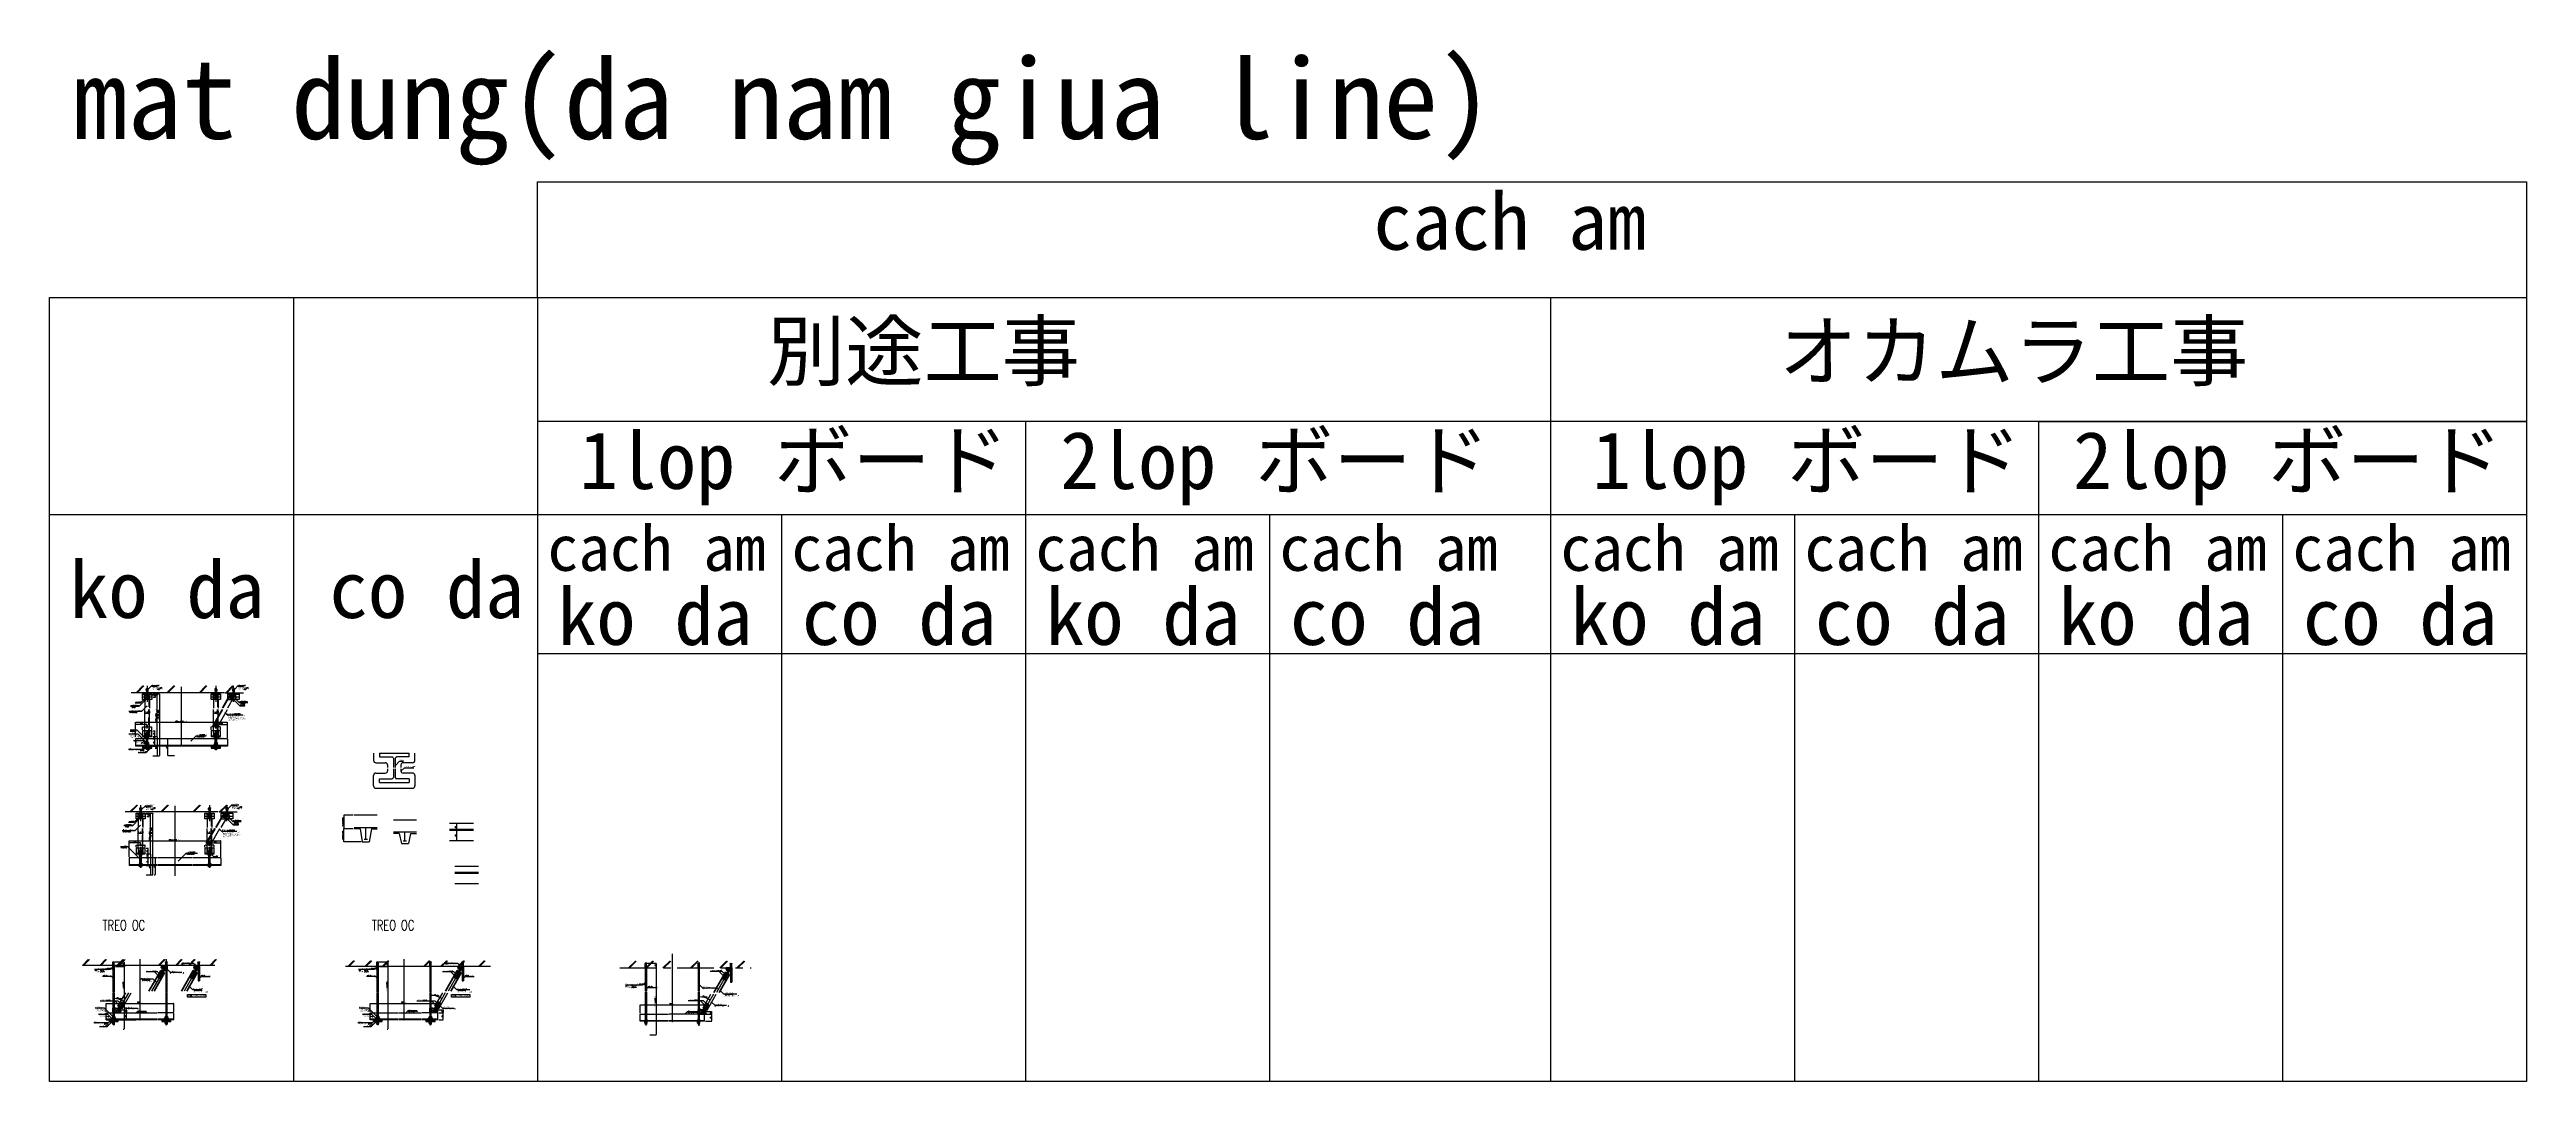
# Model space of a CAD drawing. Extents: x 21 to 47673, y 9 to 26406.
# Drawn here: x 23550 to 45150, y 14125 to 23126 of the extents above; entities that cross this region are included whole.
import ezdxf
from ezdxf.enums import TextEntityAlignment as Align

# ---------------------------------------------------------------- set-up
doc = ezdxf.new("R2010")
doc.units = 0
doc.header["$LTSCALE"] = 10
doc.header["$PDMODE"] = 35
doc.header["$PDSIZE"] = 5
for name, pattern in [('CENTER', [50.8, 31.75, -6.35, 6.35, -6.35]), ('HIDDEN', [9.525, 6.35, -3.175]), ('HIDDEN2', [4.7625, 3.175, -1.5875]), ('PHANTOM', [63.5, 31.75, -6.35, 6.35, -6.35, 6.35, -6.35])]:
    doc.linetypes.add(name, pattern=pattern)
for name, color, linetype, lineweight in [('01外形', 2, 'Continuous', 25), ('1外形', 2, 'Continuous', 25), ('2ﾎﾞﾙﾄ太線', 4, 'Continuous', 25), ('3APﾎﾞﾙﾄ', 150, 'Continuous', 25), ('8DASHED', 6, 'HIDDEN2', 9)]:
    doc.layers.add(name, color=color, linetype=linetype, lineweight=lineweight)
for name, color, linetype in [('_P18_製品寸法', 9, 'Continuous'), ('_別途', 6, 'Continuous'), ('_吊下地', 40, 'Continuous'), ('_図面枠', 7, 'Continuous'), ('_基準', 1, 'Continuous'), ('_文字', 3, 'Continuous'), ('_製品', 4, 'Continuous'), ('_製品寸法', 9, 'Continuous'), ('OKAMURA', 4, 'Continuous'), ('OKAMURA-HIDDEN', 6, 'Continuous'), ('POINT', 1, 'Continuous'), ('樹脂', 6, 'Continuous')]:
    doc.layers.add(name, color=color, linetype=linetype)
doc.styles.add('OKAMURA', font='simplex8.shx', dxfattribs={"width": 0.7, "bigfont": 'BIGFONT.shx'})
doc.styles.add('OKAMURA-G', font='MS Gothic.ttf', dxfattribs={"width": 0.7})
doc.dimstyles.new('OKAMURA-003', dxfattribs={"dimscale": 3, "dimtxt": 3, "dimasz": 1, "dimexe": 0, "dimexo": 3, "dimgap": 1, "dimtad": 1, "dimdec": 3, "dimdsep": 46, "dimtxsty": 'OKAMURA', "dimblk1": 'DOT', "dimblk2": 'DOT', "dimsah": 1, "dimcen": 0, "dimclrd": 9, "dimclre": 9, "dimclrt": 3, "dimadec": 0, "dimazin": 0, "dimtfac": 1, "dimtdec": 3, "dimtix": 1, "dimtmove": 2, "dimatfit": 3, "dimldrblk": 'NONE', "dimfxl": 0, "dimtolj": 1, "dimarcsym": 0})
doc.dimstyles.new('OKAMURA-050', dxfattribs={"dimscale": 50, "dimtxt": 3, "dimasz": 1, "dimexe": 0, "dimexo": 3, "dimgap": 1, "dimtad": 1, "dimdec": 8, "dimdsep": 46, "dimtxsty": 'OKAMURA', "dimblk1": 'DOT', "dimblk2": 'DOT', "dimsah": 1, "dimcen": 0, "dimclrt": 3, "dimadec": 0, "dimazin": 0, "dimtfac": 1, "dimtdec": 8, "dimtix": 1, "dimtmove": 2, "dimatfit": 3, "dimfxl": 1, "dimtolj": 1, "dimarcsym": 0})

# ---------------------------------------------------------------- blocks, each defined once
blk = doc.blocks.new('*U1036')
at = {"layer": '_別途'}
for p, q in [((-180, 0), (-180, -62)), ((-130, 0), (-130, -32)), ((-130, 0), (130, 0)), ((130, -32), (130, 0)), ((180, -62), (180, 0)), ((-180, -285), (-180, -193)), ((-160, -82), (-78, -82)), ((-160, -173), (-78, -173)), ((-130, -32), (-20, -32)), ((-58, -102), (-58, -125)), ((-58, -135), (-58, -153)), ((-8, -43), (-8, -125)), ((-8, -135), (-8, -212)), ((8, -43), (8, -125)), ((8, -135), (8, -212)), ((130, -32), (20, -32)), ((58, -102), (58, -125)), ((58, -135), (58, -153)), ((160, -82), (78, -82)), ((160, -173), (78, -173)), ((180, -193), (180, -285)), ((-160, -305), (160, -305)), ((-130, -223), (-20, -223)), ((-130, -255), (-130, -223)), ((-130, -255), (130, -255)), ((130, -223), (20, -223)), ((130, -223), (130, -255))]:
    blk.add_line(p, q, dxfattribs=at)
for centre, radius, start, end in [((-160, -62), 20, 180, 270), ((-160, -193), 20, 90, 180), ((-78, -102), 20, 0, 90), ((-78, -153), 20, 270, 0), ((-20, -43), 11, 0, 90), ((-20, -212), 11, 270, 0), ((20, -43), 11, 90, 180), ((20, -212), 11, 180, 270), ((78, -102), 20, 90, 180), ((78, -153), 20, 180, 270), ((160, -62), 20, 270, 0), ((160, -193), 20, 0, 90), ((-160, -285), 20, 180, 270), ((160, -285), 20, 270, 0)]:
    blk.add_arc(centre, radius, start, end, dxfattribs=at)
at = {"layer": '_文字', "color": 9}
for points in [[(12, -103), (8, -110), (47, -70), (80, -70)], [(62, -148), (58, -155), (88, -126), (171, -126)]]:
    blk.add_lwpolyline(points, dxfattribs=at)
at = {"layer": '_文字', "style": 'OKAMURA', "width": 0.8}
for s, p in [('建築梁', (48, -67)), ('耐火被覆（別途工事）', (89, -122))]:
    blk.add_text(s, height=9, dxfattribs=at).set_placement(p)
blk = doc.blocks.new('*U93')
at = {"layer": '_別途'}
for p, q in [((100, 204), (-100, 204)), ((100, 98), (-100, 98)), ((-50, 88), (-100, 88)), ((-50, 88), (-30, 0)), ((-30, 0), (30, 0)), ((-15, 23), (15, 23)), ((0, 23), (0, 98)), ((50, 88), (30, 0)), ((50, 88), (100, 88))]:
    blk.add_line(p, q, dxfattribs=at)
blk = doc.blocks.new('_DOT')
at = {"color": 0, "linetype": 'ByBlock'}
blk.add_line((-0.5, 0), (-1, 0), dxfattribs=at)
at = {"color": 0, "linetype": 'ByBlock', "const_width": 0.5}
blk.add_lwpolyline([(-0.25, 0, 1), (0.25, 0, 1)], format="xyb", close=True, dxfattribs=at)
blk = doc.blocks.new('*D91')
at = {"color": 0, "lineweight": -2, "transparency": 16777216}
for p, q in [((-109, 235), (-191, 235)), ((-191, 232), (-191, 117)), ((-109, 114), (-191, 114))]:
    blk.add_line(p, q, dxfattribs=at)
at = {"layer": 'Defpoints', "color": 0, "transparency": 16777216}
for p in [(-100, 235), (-191, 114), (-100, 114)]:
    blk.add_point(p, dxfattribs=at)
at = {"color": 0, "lineweight": -2, "transparency": 16777216, "xscale": 3, "yscale": 3, "zscale": 3}
for p, rotation in [((-191, 235), 90), ((-191, 114), 270)]:
    blk.add_blockref('_DOT', p, dxfattribs=dict(at, rotation=rotation))
at = {"color": 3, "transparency": 16777216, "insert": (-198, 174), "char_height": 9, "attachment_point": 5, "rotation": 90, "style": 'OKAMURA'}
blk.add_mtext('\\A1;121.24791089', dxfattribs=at)
blk = doc.blocks.new('*D92')
at = {"color": 0, "lineweight": -2, "transparency": 16777216}
for p, q in [((-109, 114), (-191, 114)), ((-191, 3), (-191, 111)), ((-39, 0), (-191, 0))]:
    blk.add_line(p, q, dxfattribs=at)
at = {"layer": 'Defpoints', "color": 0, "transparency": 16777216}
for p in [(-191, 114), (-100, 114), (-30, 0)]:
    blk.add_point(p, dxfattribs=at)
at = {"color": 0, "lineweight": -2, "transparency": 16777216, "xscale": 3, "yscale": 3, "zscale": 3}
for p, rotation in [((-191, 114), 90), ((-191, 0), 270)]:
    blk.add_blockref('_DOT', p, dxfattribs=dict(at, rotation=rotation))
at = {"color": 3, "transparency": 16777216, "insert": (-198, 57), "char_height": 9, "attachment_point": 5, "rotation": 90, "style": 'OKAMURA'}
blk.add_mtext('\\A1;113.71691858', dxfattribs=at)
blk = doc.blocks.new('*D98')
at = {"layer": '_製品寸法', "color": 9, "lineweight": -2, "transparency": 16777216}
for p, q in [((74, 0), (60, 0)), ((60, -3), (60, -85)), ((64, -88), (60, -88))]:
    blk.add_line(p, q, dxfattribs=at)
at = {"layer": 'Defpoints', "color": 0, "transparency": 16777216}
for p in [(60, -88), (73, -88), (83, 0)]:
    blk.add_point(p, dxfattribs=at)
at = {"layer": '_製品寸法', "color": 9, "lineweight": -2, "transparency": 16777216, "xscale": 3, "yscale": 3, "zscale": 3}
for p, rotation in [((60, 0), 90), ((60, -88), 270)]:
    blk.add_blockref('_DOT', p, dxfattribs=dict(at, rotation=rotation))
at = {"layer": '_製品寸法', "color": 3, "transparency": 16777216, "insert": (52, -44), "char_height": 9, "attachment_point": 5, "rotation": 90, "style": 'OKAMURA'}
blk.add_mtext('\\A1;88', dxfattribs=at)
blk = doc.blocks.new('_None')
blk = doc.blocks.new('*D99')
at = {"layer": '_製品寸法', "color": 9, "lineweight": -2, "transparency": 16777216}
for p, q in [((74, 60), (60, 60)), ((60, 57), (60, 3)), ((74, 0), (60, 0))]:
    blk.add_line(p, q, dxfattribs=at)
at = {"layer": 'Defpoints', "color": 0, "transparency": 16777216}
for p in [(60, 0), (83, 60), (83, 0)]:
    blk.add_point(p, dxfattribs=at)
at = {"layer": '_製品寸法', "color": 9, "lineweight": -2, "transparency": 16777216, "xscale": 3, "yscale": 3, "zscale": 3}
for p, rotation in [((60, 60), 90), ((60, 0), 270)]:
    blk.add_blockref('_DOT', p, dxfattribs=dict(at, rotation=rotation))
at = {"layer": '_製品寸法', "color": 3, "transparency": 16777216, "insert": (52, 30), "char_height": 9, "attachment_point": 5, "rotation": 90, "style": 'OKAMURA'}
blk.add_mtext('\\A1;60', dxfattribs=at)
blk = doc.blocks.new('SS_SAN_DEKKI_NGANG_NO_DIM')
at = {"layer": '_別途'}
for p, q in [((207, 60), (0, 60)), ((207, 10), (0, 10)), ((207, 0), (0, 0)), ((0, -88), (207, -88))]:
    blk.add_line(p, q, dxfattribs=at)
blk = doc.blocks.new('*D2702')
at = {"layer": '_製品寸法', "color": 9, "lineweight": -2, "transparency": 16777216}
for p, q in [((-401, 457), (-343, 457)), ((-343, 454), (-343, -79)), ((-401, -82), (-343, -82))]:
    blk.add_line(p, q, dxfattribs=at)
at = {"layer": 'Defpoints', "color": 0, "transparency": 16777216}
for p in [(-410, 457), (-410, -82), (-343, -82)]:
    blk.add_point(p, dxfattribs=at)
at = {"layer": '_製品寸法', "color": 9, "lineweight": -2, "transparency": 16777216, "xscale": 3, "yscale": 3, "zscale": 3}
for p, rotation in [((-343, 457), 90), ((-343, -82), 270)]:
    blk.add_blockref('_DOT', p, dxfattribs=dict(at, rotation=rotation))
at = {"layer": '_製品寸法', "color": 3, "transparency": 16777216, "insert": (-351, 266), "char_height": 9, "attachment_point": 5, "rotation": 90, "style": 'OKAMURA'}
blk.add_mtext('\\A1;フトコロH（320～1650）', dxfattribs=at)
blk = doc.blocks.new('*D2703')
at = {"layer": '_製品寸法', "color": 9, "lineweight": -2, "transparency": 16777216}
for p, q in [((-210, 65), (-270, 65)), ((-270, -79), (-270, 62)), ((-210, -82), (-270, -82))]:
    blk.add_line(p, q, dxfattribs=at)
at = {"layer": 'Defpoints', "color": 0, "transparency": 16777216}
for p in [(-270, 65), (-201, 65), (-201, -82)]:
    blk.add_point(p, dxfattribs=at)
at = {"layer": '_製品寸法', "color": 9, "lineweight": -2, "transparency": 16777216, "xscale": 3, "yscale": 3, "zscale": 3}
for p, rotation in [((-270, 65), 90), ((-270, -82), 270)]:
    blk.add_blockref('_DOT', p, dxfattribs=dict(at, rotation=rotation))
at = {"layer": '_製品寸法', "color": 3, "transparency": 16777216, "insert": (-278, -8), "char_height": 9, "attachment_point": 5, "rotation": 90, "style": 'OKAMURA'}
blk.add_mtext('\\A1;147', dxfattribs=at)
blk = doc.blocks.new('*D2704')
at = {"layer": '_製品寸法', "color": 9, "lineweight": -2, "transparency": 16777216}
for p, q in [((-421, 450), (-363, 450)), ((-363, 88), (-363, 447)), ((-401, 85), (-363, 85))]:
    blk.add_line(p, q, dxfattribs=at)
at = {"layer": 'Defpoints', "color": 0, "transparency": 16777216}
for p in [(-430, 450), (-363, 450), (-410, 85)]:
    blk.add_point(p, dxfattribs=at)
at = {"layer": '_製品寸法', "color": 9, "lineweight": -2, "transparency": 16777216, "xscale": 3, "yscale": 3, "zscale": 3}
for p, rotation in [((-363, 450), 90), ((-363, 85), 270)]:
    blk.add_blockref('_DOT', p, dxfattribs=dict(at, rotation=rotation))
at = {"layer": '_製品寸法', "color": 3, "transparency": 16777216, "insert": (-371, 268), "char_height": 9, "attachment_point": 5, "rotation": 90, "style": 'OKAMURA'}
blk.add_mtext('\\A1;1090 or 1500  カット', dxfattribs=at)
blk = doc.blocks.new('*D2705')
at = {"layer": '_製品寸法', "color": 9, "lineweight": -2, "transparency": 16777216}
for p, q in [((-550, 82), (-550, 209)), ((-547, 209), (247, 209)), ((250, 74), (250, 209))]:
    blk.add_line(p, q, dxfattribs=at)
at = {"layer": 'Defpoints', "color": 0, "transparency": 16777216}
for p in [(-550, 73), (250, 209), (250, 65)]:
    blk.add_point(p, dxfattribs=at)
at = {"layer": '_製品寸法', "color": 9, "lineweight": -2, "transparency": 16777216, "xscale": 3, "yscale": 3, "zscale": 3, "rotation": 180}
blk.add_blockref('_DOT', (-550, 209), dxfattribs=at)
at = {"layer": '_製品寸法', "color": 9, "lineweight": -2, "transparency": 16777216, "xscale": 3, "yscale": 3, "zscale": 3}
blk.add_blockref('_DOT', (250, 209), dxfattribs=at)
at = {"layer": '_製品寸法', "color": 3, "transparency": 16777216, "insert": (-150, 216), "char_height": 9, "attachment_point": 5, "style": 'OKAMURA'}
blk.add_mtext('\\A1;900 or 1200  カット', dxfattribs=at)
blk = doc.blocks.new('*D2706')
at = {"layer": '_製品寸法', "color": 9, "lineweight": -2, "transparency": 16777216}
for p, q in [((-401, 85), (-383, 85)), ((-401, 65), (-383, 65)), ((-383, 68), (-383, 82))]:
    blk.add_line(p, q, dxfattribs=at)
at = {"layer": 'Defpoints', "color": 0, "transparency": 16777216}
for p in [(-410, 85), (-410, 65), (-383, 85)]:
    blk.add_point(p, dxfattribs=at)
at = {"layer": '_製品寸法', "color": 9, "lineweight": -2, "transparency": 16777216, "xscale": 3, "yscale": 3, "zscale": 3}
for p, rotation in [((-383, 85), 90), ((-383, 65), 270)]:
    blk.add_blockref('_DOT', p, dxfattribs=dict(at, rotation=rotation))
at = {"layer": '_製品寸法', "color": 3, "transparency": 16777216, "insert": (-391, 75), "char_height": 9, "attachment_point": 5, "rotation": 90, "style": 'OKAMURA'}
blk.add_mtext('\\A1;20', dxfattribs=at)
blk = doc.blocks.new('*D2707')
at = {"layer": '_製品寸法', "color": 9, "lineweight": -2, "transparency": 16777216}
for p, q in [((-550, 82), (-550, 189)), ((-453, 189), (-547, 189)), ((-450, 154), (-450, 189))]:
    blk.add_line(p, q, dxfattribs=at)
at = {"layer": 'Defpoints', "color": 0, "transparency": 16777216}
for p in [(-550, 189), (-550, 73), (-450, 145)]:
    blk.add_point(p, dxfattribs=at)
at = {"layer": '_製品寸法', "color": 9, "lineweight": -2, "transparency": 16777216, "xscale": 3, "yscale": 3, "zscale": 3, "rotation": 180}
blk.add_blockref('_DOT', (-550, 189), dxfattribs=at)
at = {"layer": '_製品寸法', "color": 9, "lineweight": -2, "transparency": 16777216, "xscale": 3, "yscale": 3, "zscale": 3}
blk.add_blockref('_DOT', (-450, 189), dxfattribs=at)
at = {"layer": '_製品寸法', "color": 3, "transparency": 16777216, "insert": (-500, 196), "char_height": 9, "attachment_point": 5, "style": 'OKAMURA'}
blk.add_mtext('\\A1;100', dxfattribs=at)
blk = doc.blocks.new('*D2708')
at = {"layer": '_製品寸法', "color": 9, "lineweight": -2, "transparency": 16777216}
for p, q in [((-401, 65), (-383, 65)), ((-401, 0), (-383, 0)), ((-383, 3), (-383, 62))]:
    blk.add_line(p, q, dxfattribs=at)
at = {"layer": 'Defpoints', "color": 0, "transparency": 16777216}
for p in [(-410, 65), (-410, 0), (-383, 65)]:
    blk.add_point(p, dxfattribs=at)
at = {"layer": '_製品寸法', "color": 9, "lineweight": -2, "transparency": 16777216, "xscale": 3, "yscale": 3, "zscale": 3}
for p, rotation in [((-383, 65), 90), ((-383, 0), 270)]:
    blk.add_blockref('_DOT', p, dxfattribs=dict(at, rotation=rotation))
at = {"layer": '_製品寸法', "color": 3, "transparency": 16777216, "insert": (-391, 33), "char_height": 9, "attachment_point": 5, "rotation": 90, "style": 'OKAMURA'}
blk.add_mtext('\\A1;65', dxfattribs=at)
blk = doc.blocks.new('*D2709')
at = {"layer": '_製品寸法', "color": 9, "lineweight": -2, "transparency": 16777216}
for p, q in [((-490, 144), (-490, 169)), ((-487, 169), (-413, 169)), ((-410, 144), (-410, 169))]:
    blk.add_line(p, q, dxfattribs=at)
at = {"layer": 'Defpoints', "color": 0, "transparency": 16777216}
for p in [(-490, 135), (-410, 169), (-410, 135)]:
    blk.add_point(p, dxfattribs=at)
at = {"layer": '_製品寸法', "color": 9, "lineweight": -2, "transparency": 16777216, "xscale": 3, "yscale": 3, "zscale": 3, "rotation": 180}
blk.add_blockref('_DOT', (-490, 169), dxfattribs=at)
at = {"layer": '_製品寸法', "color": 9, "lineweight": -2, "transparency": 16777216, "xscale": 3, "yscale": 3, "zscale": 3}
blk.add_blockref('_DOT', (-410, 169), dxfattribs=at)
at = {"layer": '_製品寸法', "color": 3, "transparency": 16777216, "insert": (-450, 176), "char_height": 9, "attachment_point": 5, "style": 'OKAMURA'}
blk.add_mtext('\\A1;80', dxfattribs=at)
blk = doc.blocks.new('*D2710')
at = {"layer": '_製品寸法', "color": 9, "lineweight": -2, "transparency": 16777216}
for p, q in [((-401, 135), (-383, 135)), ((-401, 85), (-383, 85)), ((-383, 88), (-383, 132))]:
    blk.add_line(p, q, dxfattribs=at)
at = {"layer": 'Defpoints', "color": 0, "transparency": 16777216}
for p in [(-410, 135), (-410, 85), (-383, 135)]:
    blk.add_point(p, dxfattribs=at)
at = {"layer": '_製品寸法', "color": 9, "lineweight": -2, "transparency": 16777216, "xscale": 3, "yscale": 3, "zscale": 3}
for p, rotation in [((-383, 135), 90), ((-383, 85), 270)]:
    blk.add_blockref('_DOT', p, dxfattribs=dict(at, rotation=rotation))
at = {"layer": '_製品寸法', "color": 3, "transparency": 16777216, "insert": (-391, 110), "char_height": 9, "attachment_point": 5, "rotation": 90, "style": 'OKAMURA'}
blk.add_mtext('\\A1;50', dxfattribs=at)
blk = doc.blocks.new('*D2711')
at = {"layer": '_製品寸法', "color": 9, "lineweight": -2, "transparency": 16777216}
for p, q in [((-470, 305), (-470, 290)), ((-467, 290), (-433, 290)), ((-430, 305), (-430, 290))]:
    blk.add_line(p, q, dxfattribs=at)
at = {"layer": 'Defpoints', "color": 0, "transparency": 16777216}
for p in [(-470, 314), (-430, 314), (-430, 290)]:
    blk.add_point(p, dxfattribs=at)
at = {"layer": '_製品寸法', "color": 9, "lineweight": -2, "transparency": 16777216, "xscale": 3, "yscale": 3, "zscale": 3, "rotation": 180}
blk.add_blockref('_DOT', (-470, 290), dxfattribs=at)
at = {"layer": '_製品寸法', "color": 9, "lineweight": -2, "transparency": 16777216, "xscale": 3, "yscale": 3, "zscale": 3}
blk.add_blockref('_DOT', (-430, 290), dxfattribs=at)
at = {"layer": '_製品寸法', "color": 3, "transparency": 16777216, "insert": (-450, 297), "char_height": 9, "attachment_point": 5, "style": 'OKAMURA'}
blk.add_mtext('\\A1;40', dxfattribs=at)
blk = doc.blocks.new('*D2712')
at = {"layer": '_製品寸法', "color": 9, "lineweight": -2, "transparency": 16777216}
for p, q in [((110, 144), (110, 169)), ((187, 169), (113, 169)), ((190, 144), (190, 169))]:
    blk.add_line(p, q, dxfattribs=at)
at = {"layer": 'Defpoints', "color": 0, "transparency": 16777216}
for p in [(110, 169), (110, 135), (190, 135)]:
    blk.add_point(p, dxfattribs=at)
at = {"layer": '_製品寸法', "color": 9, "lineweight": -2, "transparency": 16777216, "xscale": 3, "yscale": 3, "zscale": 3, "rotation": 180}
blk.add_blockref('_DOT', (110, 169), dxfattribs=at)
at = {"layer": '_製品寸法', "color": 9, "lineweight": -2, "transparency": 16777216, "xscale": 3, "yscale": 3, "zscale": 3}
blk.add_blockref('_DOT', (190, 169), dxfattribs=at)
at = {"layer": '_製品寸法', "color": 3, "transparency": 16777216, "insert": (150, 176), "char_height": 9, "attachment_point": 5, "style": 'OKAMURA'}
blk.add_mtext('\\A1;80', dxfattribs=at)
blk = doc.blocks.new('*D2713')
at = {"layer": '_製品寸法', "color": 9, "lineweight": -2, "transparency": 16777216}
for p, q in [((-401, 457), (-376, 457)), ((-376, 430), (-376, 454)), ((-396, 427), (-376, 427))]:
    blk.add_line(p, q, dxfattribs=at)
at = {"layer": 'Defpoints', "color": 0, "transparency": 16777216}
for p in [(-410, 457), (-376, 457), (-405, 427)]:
    blk.add_point(p, dxfattribs=at)
at = {"layer": '_製品寸法', "color": 9, "lineweight": -2, "transparency": 16777216, "xscale": 3, "yscale": 3, "zscale": 3}
for p, rotation in [((-376, 457), 90), ((-376, 427), 270)]:
    blk.add_blockref('_DOT', p, dxfattribs=dict(at, rotation=rotation))
at = {"layer": '_製品寸法', "color": 3, "transparency": 16777216, "insert": (-384, 442), "char_height": 9, "attachment_point": 5, "rotation": 90, "style": 'OKAMURA'}
blk.add_mtext('\\A1;30', dxfattribs=at)
blk = doc.blocks.new('*D2714')
at = {"layer": '_製品寸法', "color": 9, "lineweight": -2, "transparency": 16777216}
for p, q in [((130, 305), (130, 290)), ((133, 290), (167, 290)), ((170, 305), (170, 290))]:
    blk.add_line(p, q, dxfattribs=at)
at = {"layer": 'Defpoints', "color": 0, "transparency": 16777216}
for p in [(130, 314), (170, 314), (170, 290)]:
    blk.add_point(p, dxfattribs=at)
at = {"layer": '_製品寸法', "color": 9, "lineweight": -2, "transparency": 16777216, "xscale": 3, "yscale": 3, "zscale": 3, "rotation": 180}
blk.add_blockref('_DOT', (130, 290), dxfattribs=at)
at = {"layer": '_製品寸法', "color": 9, "lineweight": -2, "transparency": 16777216, "xscale": 3, "yscale": 3, "zscale": 3}
blk.add_blockref('_DOT', (170, 290), dxfattribs=at)
at = {"layer": '_製品寸法', "color": 3, "transparency": 16777216, "insert": (150, 297), "char_height": 9, "attachment_point": 5, "style": 'OKAMURA'}
blk.add_mtext('\\A1;40', dxfattribs=at)
blk = doc.blocks.new('*D2715')
at = {"layer": '_製品寸法', "color": 9, "lineweight": -2, "transparency": 16777216}
for p, q in [((150, 154), (150, 189)), ((153, 189), (247, 189)), ((250, 74), (250, 189))]:
    blk.add_line(p, q, dxfattribs=at)
at = {"layer": 'Defpoints', "color": 0, "transparency": 16777216}
for p in [(150, 145), (250, 189), (250, 65)]:
    blk.add_point(p, dxfattribs=at)
at = {"layer": '_製品寸法', "color": 9, "lineweight": -2, "transparency": 16777216, "xscale": 3, "yscale": 3, "zscale": 3, "rotation": 180}
blk.add_blockref('_DOT', (150, 189), dxfattribs=at)
at = {"layer": '_製品寸法', "color": 9, "lineweight": -2, "transparency": 16777216, "xscale": 3, "yscale": 3, "zscale": 3}
blk.add_blockref('_DOT', (250, 189), dxfattribs=at)
at = {"layer": '_製品寸法', "color": 3, "transparency": 16777216, "insert": (200, 196), "char_height": 9, "attachment_point": 5, "style": 'OKAMURA'}
blk.add_mtext('\\A1;100', dxfattribs=at)
blk = doc.blocks.new('*D2716')
at = {"layer": '_製品寸法', "color": 9, "lineweight": -2, "transparency": 16777216}
for p, q in [((-401, 85), (-363, 85)), ((-363, 82), (-363, -79)), ((-401, -82), (-363, -82))]:
    blk.add_line(p, q, dxfattribs=at)
at = {"layer": 'Defpoints', "color": 0, "transparency": 16777216}
for p in [(-410, 85), (-410, -82), (-363, -82)]:
    blk.add_point(p, dxfattribs=at)
at = {"layer": '_製品寸法', "color": 9, "lineweight": -2, "transparency": 16777216, "xscale": 3, "yscale": 3, "zscale": 3}
for p, rotation in [((-363, 85), 90), ((-363, -82), 270)]:
    blk.add_blockref('_DOT', p, dxfattribs=dict(at, rotation=rotation))
at = {"layer": '_製品寸法', "color": 3, "transparency": 16777216, "insert": (-371, -14), "char_height": 9, "attachment_point": 5, "rotation": 90, "style": 'OKAMURA'}
blk.add_mtext('\\A1;167', dxfattribs=at)
blk = doc.blocks.new('P1X_BASE_SS_TREO_01')
at = {"layer": '_別途'}
for p, q in [((813, 0), (0, 0)), ((101, 59), (41, 0)), ((105, 59), (45, 0)), ((109, 59), (50, 0)), ((370, 59), (311, 0)), ((374, 59), (315, 0)), ((379, 59), (319, 0)), ((650, 59), (591, 0)), ((654, 59), (595, 0)), ((659, 59), (599, 0)), ((883, 59), (824, 0)), ((887, 59), (828, 0)), ((892, 59), (832, 0)), ((819, 0), (977, 0))]:
    blk.add_line(p, q, dxfattribs=at)
blk = doc.blocks.new('*D2685')
at = {"layer": '_製品寸法', "color": 9, "lineweight": -2, "transparency": 16777216}
for p, q in [((260, -313), (260, -288)), ((337, -288), (263, -288)), ((340, -313), (340, -288))]:
    blk.add_line(p, q, dxfattribs=at)
at = {"layer": 'Defpoints', "color": 0, "transparency": 16777216}
for p in [(260, -288), (260, -322), (340, -322)]:
    blk.add_point(p, dxfattribs=at)
at = {"layer": '_製品寸法', "color": 9, "lineweight": -2, "transparency": 16777216, "xscale": 3, "yscale": 3, "zscale": 3, "rotation": 180}
blk.add_blockref('_DOT', (260, -288), dxfattribs=at)
at = {"layer": '_製品寸法', "color": 9, "lineweight": -2, "transparency": 16777216, "xscale": 3, "yscale": 3, "zscale": 3}
blk.add_blockref('_DOT', (340, -288), dxfattribs=at)
at = {"layer": '_製品寸法', "color": 3, "transparency": 16777216, "insert": (300, -281), "char_height": 9, "attachment_point": 5, "style": 'OKAMURA'}
blk.add_mtext('\\A1;80', dxfattribs=at)
blk = doc.blocks.new('防振ゴムget')
at = {"layer": '_製品', "color": 6, "ltscale": 2}
for p, q in [((2610, 1470), (2613, 1472)), ((2610, 1461), (2622, 1472)), ((2622, 1460), (2634, 1472)), ((2635, 1460), (2648, 1472)), ((2649, 1460), (2661, 1472)), ((2662, 1460), (2675, 1472)), ((2676, 1460), (2688, 1472)), ((2689, 1460), (2690, 1461))]:
    blk.add_line(p, q, dxfattribs=at)
at = {"layer": '_製品', "color": 4, "ltscale": 2}
for p, q in [((2690, 1472), (2610, 1472)), ((2610, 1472), (2610, 1457)), ((2610, 1460), (2690, 1460)), ((2610, 1457), (2690, 1457)), ((2690, 1457), (2690, 1472))]:
    blk.add_line(p, q, dxfattribs=at)
blk = doc.blocks.new('防振ﾜｯｼｬget')
at = {"layer": '_製品'}
h = blk.add_hatch(dxfattribs=at)
h.set_pattern_fill('ANSI31', color=6, scale=2, style=0)
h.set_pattern_definition([(45, (1912.757, 1225.844), (-4.49013, 4.49013), [])])
h.paths.add_polyline_path([(2711, 1484), (2693, 1484), (2693, 1478), (2711, 1478)])
h.paths.add_polyline_path([(2693, 1484), (2674, 1484), (2674, 1478), (2693, 1478)])
at = {"layer": '_製品', "color": 6}
for p, q in [((2699, 1478), (2687, 1478)), ((2687, 1473), (2699, 1473))]:
    blk.add_line(p, q, dxfattribs=at)
at = {"layer": '_製品', "ltscale": 2}
for points in [[(2674, 1484), (2711, 1484), (2711, 1487), (2674, 1487)], [(2674, 1478), (2711, 1478), (2711, 1484), (2674, 1484)]]:
    blk.add_lwpolyline(points, close=True, dxfattribs=at)
at = {"layer": '_製品', "color": 6}
for points in [[(2687, 1478), (2686, 1478), (2686, 1473), (2687, 1473)], [(2700, 1478), (2699, 1478), (2699, 1473), (2700, 1473)]]:
    blk.add_lwpolyline(points, close=True, dxfattribs=at)
blk = doc.blocks.new('調整ボルト防振get')
at = {"layer": '_基準'}
blk.add_line((0, 137), (0, -35), dxfattribs=at)
at = {"layer": '_製品', "ltscale": 2}
for p, q in [((-15, 85), (15, 85)), ((-15, 83), (-15, 85)), ((-12, 83), (-15, 83)), ((12, 83), (15, 83)), ((15, 83), (15, 85))]:
    blk.add_line(p, q, dxfattribs=at)
at = {"layer": '_製品'}
for p, q in [((-12, 108), (-12, 101)), ((-12, 101), (12, 101)), ((-12, 99), (-12, 91)), ((-12, 75), (-12, 83)), ((12, 83), (-12, 83)), ((-12, 32), (-12, 25)), ((-12, 25), (12, 25)), ((-12, 23), (-12, 15)), ((-12, 15), (12, 15)), ((9, 110), (-9, 110)), ((9, 101), (-9, 101)), ((9, 73), (-9, 73)), ((9, 34), (-9, 34)), ((9, 25), (-9, 25)), ((-4, 124), (-6, 123)), ((-6, 123), (-6, 110)), ((6, 123), (-6, 123)), ((-6, 108), (-6, 101)), ((-6, 99), (-6, 91)), ((-6, 75), (-6, 83)), ((-6, 34), (-6, 73)), ((-6, 32), (-6, 25)), ((-6, 23), (-6, 15)), ((-4, 124), (-4, 110)), ((-4, 124), (4, 124)), ((-4, 33), (-4, 73)), ((4, 110), (4, 124)), ((6, 123), (4, 124)), ((4, 73), (4, 34)), ((6, 123), (6, 110)), ((6, 108), (6, 101)), ((6, 99), (6, 91)), ((6, 75), (6, 83)), ((6, 34), (6, 73)), ((6, 32), (6, 25)), ((6, 23), (6, 15)), ((12, 108), (12, 101)), ((12, 99), (12, 91)), ((12, 75), (12, 83)), ((12, 32), (12, 25)), ((12, 23), (12, 15)), ((-12, -23), (-12, -15)), ((9, -25), (-9, -25)), ((-6, -23), (-6, -15)), ((6, -23), (6, -15)), ((12, -23), (12, -15))]:
    blk.add_line(p, q, dxfattribs=at)
for centre, radius, start, end in [((-9, 107), 3.4, 29.8172, 149.8269), ((-9, 97), 3.4, 29.8172, 149.8269), ((-9, 76), 3.4, 210.1731, 330.1828), ((-9, 31), 3.4, 29.8172, 149.8269), ((-9, 21), 3.4, 29.8172, 149.8269), ((0, 99), 11, 57.7935, 122.2065), ((0, 90), 11, 57.7935, 122.2065), ((0, 84), 11, 237.7935, 302.2065), ((0, 23), 11, 57.7935, 122.2065), ((0, 14), 11, 57.7935, 122.2065), ((9, 107), 3.4, 29.9951, 150.0048), ((9, 97), 3.4, 29.9951, 150.0048), ((9, 76), 3.4, 209.9952, 330.0049), ((9, 31), 3.4, 29.9951, 150.0048), ((9, 21), 3.4, 29.9951, 150.0048), ((-9, -22), 3.4, 210.1731, 330.1828), ((0, -14), 11, 237.7935, 302.2065), ((9, -22), 3.4, 209.9952, 330.0049)]:
    blk.add_arc(centre, radius, start, end, dxfattribs=at)
for name, p in [('防振ゴムget', (-2650, -1472)), ('防振ﾜｯｼｬget', (-2693, -1472))]:
    blk.add_blockref(name, p, dxfattribs=at)
blk = doc.blocks.new('P1X_上アングル80')
at = {"layer": '_基準'}
blk.add_line((0, 70), (0, -70), dxfattribs=at)
at = {"layer": '_基準', "ltscale": 2}
blk.add_line((45, -30), (-45, -30), dxfattribs=at)
at = {"layer": '_製品', "ltscale": 2}
for p, q in [((-40, 0), (40, 0)), ((-40, -50), (-40, 0)), ((40, 0), (40, -50)), ((-40, -4), (40, -4)), ((40, -50), (-40, -50))]:
    blk.add_line(p, q, dxfattribs=at)
at = {"layer": '_製品'}
for p, q in [((0, -19.030536), (-9.5, -24.515363)), ((-9.5, -24.515363), (-9.5, -35.484636)), ((-9.5, -35.484636), (0, -40.969464)), ((0, -19.030536), (9.5, -24.515364)), ((9.5, -35.484637), (0, -40.969464)), ((9.5, -24.515364), (9.5, -35.484637))]:
    blk.add_line(p, q, dxfattribs=at)
for radius in [9.5, 6]:
    blk.add_circle((0, -30), radius, dxfattribs=at)
at = {"layer": 'OKAMURA-HIDDEN'}
for p, q in [((-20, -50), (-20, -7)), ((20, -7), (-20, -7)), ((20, -50), (20, -7))]:
    blk.add_line(p, q, dxfattribs=at)
blk.add_circle((0, -30), 12, dxfattribs=at)
blk = doc.blocks.new('下アングル80')
at = {"layer": '_製品', "ltscale": 2}
for p, q in [((-40, 50), (-40, 0)), ((40, 50), (-40, 50)), ((-40, 6), (40, 6)), ((-40, 0), (40, 0)), ((40, 0), (40, 50))]:
    blk.add_line(p, q, dxfattribs=at)
at = {"layer": 'OKAMURA-HIDDEN'}
for p, q in [((-20, 50), (-20, 0)), ((20, 50), (20, 0))]:
    blk.add_line(p, q, dxfattribs=at)
for centre, start, end in [((-17, 45), 118.0725, 241.9275), ((-17, 35), 118.0725, 241.9275), ((-17, 25), 118.0725, 241.9275), ((-17, 15), 118.0725, 241.9275), ((-17, 5), 118.0725, 241.9275), ((17, 45), 298.0725, 61.9275), ((17, 35), 298.0725, 61.9275), ((17, 25), 298.0725, 61.9275), ((17, 15), 298.0725, 61.9275), ((17, 5), 298.0725, 61.9275)]:
    blk.add_arc(centre, 5.67, start, end, dxfattribs=at)
blk = doc.blocks.new('ｵｰﾙｱﾝｶｰ1270')
at = {"layer": '_基準', "ltscale": 0.2}
blk.add_line((0, 61), (0, -26), dxfattribs=at)
at = {"layer": '_製品'}
for p, q in [((12, 0), (-12, 0)), ((-12, -2), (-12, 0)), ((-8, 49), (-3, 50)), ((-8, 49), (-8, 47)), ((-8, 47), (-3, 47)), ((-8, 45), (-2, 45)), ((-8, 45), (-7, 42)), ((-7, 42), (-2, 43)), ((-7, 40), (-2, 41)), ((-7, 40), (-7, 38)), ((-7, 38), (-2, 38)), ((-7, 36), (-1, 36)), ((-7, 36), (-7, 33)), ((-7, 33), (-1, 34)), ((-6, 31), (-1, 32)), ((-6, 31), (-6, 28)), ((-6, 28), (-6, 6)), ((-1, 28), (-3, 50)), ((-1, 28), (1, 28)), ((0, 54), (0, 54)), ((1, 28), (3, 50)), ((7, 36), (1, 36)), ((7, 33), (1, 34)), ((6, 31), (1, 32)), ((8, 45), (2, 45)), ((7, 42), (2, 43)), ((7, 40), (2, 41)), ((7, 38), (2, 38)), ((8, 49), (3, 50)), ((8, 47), (3, 47)), ((6, 31), (6, 28)), ((6, 28), (6, 6)), ((8, 45), (7, 42)), ((7, 40), (7, 38)), ((7, 36), (7, 33)), ((8, 49), (8, 47)), ((12, -2), (12, 0)), ((12, -2), (-12, -2)), ((-11, -10), (-11, -2)), ((11, -2), (-11, -2)), ((-9, -12), (-11, -10)), ((9, -12), (-9, -12)), ((-6, -12), (-6, -18)), ((-6, -18), (-5, -20)), ((6, -18), (-6, -18)), ((-5, -10), (-5, -2)), ((-5, -20), (5, -20)), ((-4, -20), (-4, -22)), ((-4, -22), (4, -22)), ((3, -20), (-3, -20)), ((3, -24), (-3, -24)), ((4, -20), (4, -22)), ((5, -10), (5, -2)), ((6, -18), (5, -20)), ((6, -12), (6, -18)), ((9, -12), (11, -10)), ((11, -10), (11, -2))]:
    blk.add_line(p, q, dxfattribs=at)
at = {"layer": '_製品', "color": 6, "linetype": 'HIDDEN'}
for p, q in [((-6, 2), (-6, 6)), ((-5, 0), (-6, 2)), ((-6, 2), (6, 2)), ((-5, 0), (-6, 0)), ((5, 0), (-5, 0)), ((-5, 0), (-5, 0)), ((-2, -20), (-2, 46)), ((2, -20), (2, 46)), ((5, 0), (6, 2)), ((5, 0), (6, 0)), ((5, 0), (5, 0)), ((6, 2), (6, 6)), ((-6, 0), (-6, -12)), ((-6, 0), (6, 0)), ((-5, -12), (-5, 0)), ((-5, -20), (-5, -12)), ((5, -12), (5, 0)), ((5, -20), (5, -12)), ((6, 0), (6, -12))]:
    blk.add_line(p, q, dxfattribs=at)
at = {"layer": '_製品'}
for centre, radius, start, end in [((-11, 45), 3, 343.695, 27.7436), ((-10, 41), 3, 343.695, 27.7436), ((-10, 37), 3, 343.695, 27.7436), ((-9, 32), 3, 343.695, 27.7436), ((14, 46), 16, 149.2465, 178.0085), ((-14, 46), 16, 1.9915, 30.7535), ((9, 32), 3, 152.2564, 196.305), ((10, 41), 3, 152.2564, 196.305), ((10, 37), 3, 152.2564, 196.305), ((11, 45), 3, 152.2564, 196.305), ((-8, -8), 3.88, 270.0357, 315.0441), ((0, 2), 13.8, 246.5734, 293.4266), ((-3, -20), 0.5, 90, 180), ((0, -20), 4, 200.3641, 228.5904), ((3, -20), 0.5, 0, 90), ((0, -20), 4, 311.4096, 339.6359), ((8, -8), 3.88, 224.9559, 269.9643)]:
    blk.add_arc(centre, radius, start, end, dxfattribs=at)
at = {"layer": '_製品', "ltscale": 0.2}
for centre, start, end in [((14, 46), 178.0085, 180), ((-14, 46), 0, 1.9915)]:
    blk.add_arc(centre, 16, start, end, dxfattribs=at)
blk = doc.blocks.new('*D2717')
at = {"layer": '_製品寸法', "color": 9, "lineweight": -2, "transparency": 16777216}
for p, q in [((-271, 450), (-213, 450)), ((-213, 103), (-213, 447)), ((-251, 100), (-213, 100))]:
    blk.add_line(p, q, dxfattribs=at)
at = {"layer": 'Defpoints', "color": 0, "transparency": 16777216}
for p in [(-280, 450), (-213, 450), (-260, 100)]:
    blk.add_point(p, dxfattribs=at)
at = {"layer": '_製品寸法', "color": 9, "lineweight": -2, "transparency": 16777216, "xscale": 3, "yscale": 3, "zscale": 3}
for p, rotation in [((-213, 450), 90), ((-213, 100), 270)]:
    blk.add_blockref('_DOT', p, dxfattribs=dict(at, rotation=rotation))
at = {"layer": '_製品寸法', "color": 3, "transparency": 16777216, "insert": (-221, 275), "char_height": 9, "attachment_point": 5, "rotation": 90, "style": 'OKAMURA'}
blk.add_mtext('\\A1;1090 or 1500  カット', dxfattribs=at)
blk = doc.blocks.new('*D2718')
at = {"layer": '_製品寸法', "color": 9, "lineweight": -2, "transparency": 16777216}
for p, q in [((300, 167), (300, 196)), ((303, 196), (397, 196)), ((400, 74), (400, 196))]:
    blk.add_line(p, q, dxfattribs=at)
at = {"layer": 'Defpoints', "color": 0, "transparency": 16777216}
for p in [(300, 158), (400, 196), (400, 65)]:
    blk.add_point(p, dxfattribs=at)
at = {"layer": '_製品寸法', "color": 9, "lineweight": -2, "transparency": 16777216, "xscale": 3, "yscale": 3, "zscale": 3, "rotation": 180}
blk.add_blockref('_DOT', (300, 196), dxfattribs=at)
at = {"layer": '_製品寸法', "color": 9, "lineweight": -2, "transparency": 16777216, "xscale": 3, "yscale": 3, "zscale": 3}
blk.add_blockref('_DOT', (400, 196), dxfattribs=at)
at = {"layer": '_製品寸法', "color": 3, "transparency": 16777216, "insert": (350, 203), "char_height": 9, "attachment_point": 5, "style": 'OKAMURA'}
blk.add_mtext('\\A1;100', dxfattribs=at)
blk = doc.blocks.new('*D2719')
at = {"layer": '_製品寸法', "color": 9, "lineweight": -2, "transparency": 16777216}
for p, q in [((-400, 74), (-400, 216)), ((-397, 216), (397, 216)), ((400, 74), (400, 216))]:
    blk.add_line(p, q, dxfattribs=at)
at = {"layer": 'Defpoints', "color": 0, "transparency": 16777216}
for p in [(-400, 65), (400, 216), (400, 65)]:
    blk.add_point(p, dxfattribs=at)
at = {"layer": '_製品寸法', "color": 9, "lineweight": -2, "transparency": 16777216, "xscale": 3, "yscale": 3, "zscale": 3, "rotation": 180}
blk.add_blockref('_DOT', (-400, 216), dxfattribs=at)
at = {"layer": '_製品寸法', "color": 9, "lineweight": -2, "transparency": 16777216, "xscale": 3, "yscale": 3, "zscale": 3}
blk.add_blockref('_DOT', (400, 216), dxfattribs=at)
at = {"layer": '_製品寸法', "color": 3, "transparency": 16777216, "insert": (0, 223), "char_height": 9, "attachment_point": 5, "style": 'OKAMURA'}
blk.add_mtext('\\A1;900 or 1200  カット', dxfattribs=at)
blk = doc.blocks.new('*D2720')
at = {"layer": '_製品寸法', "color": 9, "lineweight": -2, "transparency": 16777216}
for p, q in [((-251, 100), (-233, 100)), ((-251, 65), (-233, 65)), ((-233, 68), (-233, 97))]:
    blk.add_line(p, q, dxfattribs=at)
at = {"layer": 'Defpoints', "color": 0, "transparency": 16777216}
for p in [(-260, 100), (-260, 65), (-233, 100)]:
    blk.add_point(p, dxfattribs=at)
at = {"layer": '_製品寸法', "color": 9, "lineweight": -2, "transparency": 16777216, "xscale": 3, "yscale": 3, "zscale": 3}
for p, rotation in [((-233, 100), 90), ((-233, 65), 270)]:
    blk.add_blockref('_DOT', p, dxfattribs=dict(at, rotation=rotation))
at = {"layer": '_製品寸法', "color": 3, "transparency": 16777216, "insert": (-241, 83), "char_height": 9, "attachment_point": 5, "rotation": 90, "style": 'OKAMURA'}
blk.add_mtext('\\A1;35', dxfattribs=at)
blk = doc.blocks.new('*D2721')
at = {"layer": '_製品寸法', "color": 9, "lineweight": -2, "transparency": 16777216}
for p, q in [((-400, 74), (-400, 196)), ((-303, 196), (-397, 196)), ((-300, 167), (-300, 196))]:
    blk.add_line(p, q, dxfattribs=at)
at = {"layer": 'Defpoints', "color": 0, "transparency": 16777216}
for p in [(-400, 196), (-400, 65), (-300, 158)]:
    blk.add_point(p, dxfattribs=at)
at = {"layer": '_製品寸法', "color": 9, "lineweight": -2, "transparency": 16777216, "xscale": 3, "yscale": 3, "zscale": 3, "rotation": 180}
blk.add_blockref('_DOT', (-400, 196), dxfattribs=at)
at = {"layer": '_製品寸法', "color": 9, "lineweight": -2, "transparency": 16777216, "xscale": 3, "yscale": 3, "zscale": 3}
blk.add_blockref('_DOT', (-300, 196), dxfattribs=at)
at = {"layer": '_製品寸法', "color": 3, "transparency": 16777216, "insert": (-350, 203), "char_height": 9, "attachment_point": 5, "style": 'OKAMURA'}
blk.add_mtext('\\A1;100', dxfattribs=at)
blk = doc.blocks.new('*D2722')
at = {"layer": '_製品寸法', "color": 9, "lineweight": -2, "transparency": 16777216}
for p, q in [((-251, 65), (-233, 65)), ((-251, 0), (-233, 0)), ((-233, 3), (-233, 62))]:
    blk.add_line(p, q, dxfattribs=at)
at = {"layer": 'Defpoints', "color": 0, "transparency": 16777216}
for p in [(-260, 65), (-260, 0), (-233, 65)]:
    blk.add_point(p, dxfattribs=at)
at = {"layer": '_製品寸法', "color": 9, "lineweight": -2, "transparency": 16777216, "xscale": 3, "yscale": 3, "zscale": 3}
for p, rotation in [((-233, 65), 90), ((-233, 0), 270)]:
    blk.add_blockref('_DOT', p, dxfattribs=dict(at, rotation=rotation))
at = {"layer": '_製品寸法', "color": 3, "transparency": 16777216, "insert": (-241, 33), "char_height": 9, "attachment_point": 5, "rotation": 90, "style": 'OKAMURA'}
blk.add_mtext('\\A1;65', dxfattribs=at)
blk = doc.blocks.new('*D2723')
at = {"layer": '_製品寸法', "color": 9, "lineweight": -2, "transparency": 16777216}
for p, q in [((-340, 159), (-340, 176)), ((-337, 176), (-263, 176)), ((-260, 159), (-260, 176))]:
    blk.add_line(p, q, dxfattribs=at)
at = {"layer": 'Defpoints', "color": 0, "transparency": 16777216}
for p in [(-340, 150), (-260, 176), (-260, 150)]:
    blk.add_point(p, dxfattribs=at)
at = {"layer": '_製品寸法', "color": 9, "lineweight": -2, "transparency": 16777216, "xscale": 3, "yscale": 3, "zscale": 3, "rotation": 180}
blk.add_blockref('_DOT', (-340, 176), dxfattribs=at)
at = {"layer": '_製品寸法', "color": 9, "lineweight": -2, "transparency": 16777216, "xscale": 3, "yscale": 3, "zscale": 3}
blk.add_blockref('_DOT', (-260, 176), dxfattribs=at)
at = {"layer": '_製品寸法', "color": 3, "transparency": 16777216, "insert": (-300, 183), "char_height": 9, "attachment_point": 5, "style": 'OKAMURA'}
blk.add_mtext('\\A1;80', dxfattribs=at)
blk = doc.blocks.new('*D2724')
at = {"layer": '_製品寸法', "color": 9, "lineweight": -2, "transparency": 16777216}
for p, q in [((-251, 150), (-233, 150)), ((-251, 100), (-233, 100)), ((-233, 103), (-233, 147))]:
    blk.add_line(p, q, dxfattribs=at)
at = {"layer": 'Defpoints', "color": 0, "transparency": 16777216}
for p in [(-260, 150), (-260, 100), (-233, 150)]:
    blk.add_point(p, dxfattribs=at)
at = {"layer": '_製品寸法', "color": 9, "lineweight": -2, "transparency": 16777216, "xscale": 3, "yscale": 3, "zscale": 3}
for p, rotation in [((-233, 150), 90), ((-233, 100), 270)]:
    blk.add_blockref('_DOT', p, dxfattribs=dict(at, rotation=rotation))
at = {"layer": '_製品寸法', "color": 3, "transparency": 16777216, "insert": (-241, 125), "char_height": 9, "attachment_point": 5, "rotation": 90, "style": 'OKAMURA'}
blk.add_mtext('\\A1;50', dxfattribs=at)
blk = doc.blocks.new('*D2725')
at = {"layer": '_製品寸法', "color": 9, "lineweight": -2, "transparency": 16777216}
for p, q in [((-320, 297), (-320, 282)), ((-317, 282), (-283, 282)), ((-280, 297), (-280, 282))]:
    blk.add_line(p, q, dxfattribs=at)
at = {"layer": 'Defpoints', "color": 0, "transparency": 16777216}
for p in [(-320, 306), (-280, 306), (-280, 282)]:
    blk.add_point(p, dxfattribs=at)
at = {"layer": '_製品寸法', "color": 9, "lineweight": -2, "transparency": 16777216, "xscale": 3, "yscale": 3, "zscale": 3, "rotation": 180}
blk.add_blockref('_DOT', (-320, 282), dxfattribs=at)
at = {"layer": '_製品寸法', "color": 9, "lineweight": -2, "transparency": 16777216, "xscale": 3, "yscale": 3, "zscale": 3}
blk.add_blockref('_DOT', (-280, 282), dxfattribs=at)
at = {"layer": '_製品寸法', "color": 3, "transparency": 16777216, "insert": (-300, 289), "char_height": 9, "attachment_point": 5, "style": 'OKAMURA'}
blk.add_mtext('\\A1;40', dxfattribs=at)
blk = doc.blocks.new('*D2726')
at = {"layer": '_製品寸法', "color": 9, "lineweight": -2, "transparency": 16777216}
for p, q in [((260, 159), (260, 176)), ((337, 176), (263, 176)), ((340, 159), (340, 176))]:
    blk.add_line(p, q, dxfattribs=at)
at = {"layer": 'Defpoints', "color": 0, "transparency": 16777216}
for p in [(260, 176), (260, 150), (340, 150)]:
    blk.add_point(p, dxfattribs=at)
at = {"layer": '_製品寸法', "color": 9, "lineweight": -2, "transparency": 16777216, "xscale": 3, "yscale": 3, "zscale": 3, "rotation": 180}
blk.add_blockref('_DOT', (260, 176), dxfattribs=at)
at = {"layer": '_製品寸法', "color": 9, "lineweight": -2, "transparency": 16777216, "xscale": 3, "yscale": 3, "zscale": 3}
blk.add_blockref('_DOT', (340, 176), dxfattribs=at)
at = {"layer": '_製品寸法', "color": 3, "transparency": 16777216, "insert": (300, 183), "char_height": 9, "attachment_point": 5, "style": 'OKAMURA'}
blk.add_mtext('\\A1;80', dxfattribs=at)
blk = doc.blocks.new('*D2727')
at = {"layer": '_製品寸法', "color": 9, "lineweight": -2, "transparency": 16777216}
for p, q in [((-251, 457), (-226, 457)), ((-226, 430), (-226, 454)), ((-246, 427), (-226, 427))]:
    blk.add_line(p, q, dxfattribs=at)
at = {"layer": 'Defpoints', "color": 0, "transparency": 16777216}
for p in [(-260, 457), (-226, 457), (-255, 427)]:
    blk.add_point(p, dxfattribs=at)
at = {"layer": '_製品寸法', "color": 9, "lineweight": -2, "transparency": 16777216, "xscale": 3, "yscale": 3, "zscale": 3}
for p, rotation in [((-226, 457), 90), ((-226, 427), 270)]:
    blk.add_blockref('_DOT', p, dxfattribs=dict(at, rotation=rotation))
at = {"layer": '_製品寸法', "color": 3, "transparency": 16777216, "insert": (-234, 442), "char_height": 9, "attachment_point": 5, "rotation": 90, "style": 'OKAMURA'}
blk.add_mtext('\\A1;30', dxfattribs=at)
blk = doc.blocks.new('*D2728')
at = {"layer": '_製品寸法', "color": 9, "lineweight": -2, "transparency": 16777216}
for p, q in [((280, 297), (280, 282)), ((283, 282), (317, 282)), ((320, 297), (320, 282))]:
    blk.add_line(p, q, dxfattribs=at)
at = {"layer": 'Defpoints', "color": 0, "transparency": 16777216}
for p in [(280, 306), (320, 306), (320, 282)]:
    blk.add_point(p, dxfattribs=at)
at = {"layer": '_製品寸法', "color": 9, "lineweight": -2, "transparency": 16777216, "xscale": 3, "yscale": 3, "zscale": 3, "rotation": 180}
blk.add_blockref('_DOT', (280, 282), dxfattribs=at)
at = {"layer": '_製品寸法', "color": 9, "lineweight": -2, "transparency": 16777216, "xscale": 3, "yscale": 3, "zscale": 3}
blk.add_blockref('_DOT', (320, 282), dxfattribs=at)
at = {"layer": '_製品寸法', "color": 3, "transparency": 16777216, "insert": (300, 289), "char_height": 9, "attachment_point": 5, "style": 'OKAMURA'}
blk.add_mtext('\\A1;40', dxfattribs=at)
blk = doc.blocks.new('*D2729')
at = {"layer": '_製品寸法', "color": 9, "lineweight": -2, "transparency": 16777216}
for p, q in [((-251, 100), (-213, 100)), ((-213, 97), (-213, -79)), ((-251, -82), (-213, -82))]:
    blk.add_line(p, q, dxfattribs=at)
at = {"layer": 'Defpoints', "color": 0, "transparency": 16777216}
for p in [(-260, 100), (-260, -82), (-213, -82)]:
    blk.add_point(p, dxfattribs=at)
at = {"layer": '_製品寸法', "color": 9, "lineweight": -2, "transparency": 16777216, "xscale": 3, "yscale": 3, "zscale": 3}
for p, rotation in [((-213, 100), 90), ((-213, -82), 270)]:
    blk.add_blockref('_DOT', p, dxfattribs=dict(at, rotation=rotation))
at = {"layer": '_製品寸法', "color": 3, "transparency": 16777216, "insert": (-221, -14), "char_height": 9, "attachment_point": 5, "rotation": 90, "style": 'OKAMURA'}
blk.add_mtext('\\A1;182', dxfattribs=at)
blk = doc.blocks.new('*D2730')
at = {"layer": '_製品寸法', "color": 9, "lineweight": -2, "transparency": 16777216}
for p, q in [((-251, 457), (-193, 457)), ((-193, -79), (-193, 454)), ((-251, -82), (-193, -82))]:
    blk.add_line(p, q, dxfattribs=at)
at = {"layer": 'Defpoints', "color": 0, "transparency": 16777216}
for p in [(-260, 457), (-193, 457), (-260, -82)]:
    blk.add_point(p, dxfattribs=at)
at = {"layer": '_製品寸法', "color": 9, "lineweight": -2, "transparency": 16777216, "xscale": 3, "yscale": 3, "zscale": 3}
for p, rotation in [((-193, 457), 90), ((-193, -82), 270)]:
    blk.add_blockref('_DOT', p, dxfattribs=dict(at, rotation=rotation))
at = {"layer": '_製品寸法', "color": 3, "transparency": 16777216, "insert": (-201, 279), "char_height": 9, "attachment_point": 5, "rotation": 90, "style": 'OKAMURA'}
blk.add_mtext('\\A1;フトコロH（320～1650）', dxfattribs=at)
blk = doc.blocks.new('*D2731')
at = {"layer": '_製品寸法', "color": 9, "lineweight": -2, "transparency": 16777216}
for p, q in [((-164, 65), (-173, 65)), ((-173, 62), (-173, -79)), ((-182, -82), (-173, -82))]:
    blk.add_line(p, q, dxfattribs=at)
at = {"layer": 'Defpoints', "color": 0, "transparency": 16777216}
for p in [(-173, 65), (-173, -82), (-173, -82)]:
    blk.add_point(p, dxfattribs=at)
at = {"layer": '_製品寸法', "color": 9, "lineweight": -2, "transparency": 16777216, "xscale": 3, "yscale": 3, "zscale": 3}
for p, rotation in [((-173, 65), 90), ((-173, -82), 270)]:
    blk.add_blockref('_DOT', p, dxfattribs=dict(at, rotation=rotation))
at = {"layer": '_製品寸法', "color": 3, "transparency": 16777216, "insert": (-181, -8), "char_height": 9, "attachment_point": 5, "rotation": 90, "style": 'OKAMURA'}
blk.add_mtext('\\A1;147', dxfattribs=at)
blk = doc.blocks.new('調整ﾎﾞﾙﾄ')
at = {"layer": '_基準'}
blk.add_line((0, 152), (0, -26), dxfattribs=at)
for p in [(0, 92), (0, -6)]:
    blk.add_point(p, dxfattribs=at)
at = {"layer": '_基準', "ltscale": 2}
blk.add_point((0, -6), dxfattribs=at)
at = {"layer": '_製品', "ltscale": 2}
for p, q in [((-15, 94), (15, 94)), ((-15, 92), (-15, 94)), ((-12, 92), (-15, 92)), ((-15, 2), (15, 2)), ((-15, 0), (-15, 2)), ((15, 0), (-15, 0)), ((12, 92), (15, 92)), ((15, 92), (15, 94)), ((15, 0), (15, 2))]:
    blk.add_line(p, q, dxfattribs=at)
at = {"layer": '_製品'}
for p, q in [((-12, 117), (-12, 110)), ((12, 110), (-12, 110)), ((-12, 108), (-12, 100)), ((12, 100), (-12, 100)), ((-12, 84), (-12, 92)), ((12, 92), (-12, 92)), ((-12, 10), (-12, 2)), ((12, 2), (-12, 2)), ((9, 119), (-9, 119)), ((9, 110), (-9, 110)), ((9, 82), (-9, 82)), ((9, 12), (-9, 12)), ((-5, 134), (-6, 132)), ((-6, 132), (-6, 119)), ((6, 132), (-6, 132)), ((-6, 117), (-6, 110)), ((-6, 108), (-6, 100)), ((-6, 84), (-6, 92)), ((-6, 12), (-6, 82)), ((-6, 10), (-6, 2)), ((-5, 12), (-5, 82)), ((-5, 134), (-5, 119)), ((-5, 134), (4, 134)), ((4, 82), (4, 12)), ((4, 119), (4, 134)), ((6, 132), (4, 134)), ((6, 132), (6, 119)), ((6, 117), (6, 110)), ((6, 108), (6, 100)), ((6, 84), (6, 92)), ((6, 12), (6, 82)), ((6, 10), (6, 2)), ((12, 117), (12, 110)), ((12, 108), (12, 100)), ((12, 84), (12, 92)), ((12, 10), (12, 2)), ((-12, -14), (-12, -6)), ((9, -16), (-9, -16)), ((-6, -14), (-6, -6)), ((6, -14), (6, -6)), ((12, -14), (12, -6))]:
    blk.add_line(p, q, dxfattribs=at)
for centre, radius, start, end in [((-9, 116), 3.4, 29.8172, 149.8269), ((-9, 106), 3.4, 29.8172, 149.8269), ((-9, 85), 3.4, 210.1731, 330.1828), ((-9, 9), 3.4, 29.8172, 149.8269), ((0, 108), 11, 57.7935, 122.2065), ((0, 99), 11, 57.7935, 122.2065), ((0, 93), 11, 237.7935, 302.2065), ((0, 1), 11, 57.7935, 122.2065), ((9, 116), 3.4, 29.9951, 150.0048), ((9, 106), 3.4, 29.9951, 150.0048), ((9, 85), 3.4, 209.9952, 330.0049), ((9, 9), 3.4, 29.9951, 150.0048), ((-9, -12), 3.4, 210.1731, 330.1828), ((0, -5), 11, 237.7935, 302.2065), ((9, -12), 3.4, 209.9952, 330.0049)]:
    blk.add_arc(centre, radius, start, end, dxfattribs=at)
blk = doc.blocks.new('F下1')
at = {"layer": '_基準', "ltscale": 2}
for p, q in [((-3, 50), (-37, 50)), ((-20, 67), (-20, 33))]:
    blk.add_line(p, q, dxfattribs=at)
at = {"layer": '_製品'}
for p, q in [((-48, 44), (26, 172)), ((-13, 24), (-48, 44)), ((-44, 41), (32, 172)), ((-21, 61), (-30, 55)), ((-30, 55), (-29, 44)), ((-29, 44), (-19, 39)), ((-21, 61), (-11, 56)), ((-10, 45), (-19, 39)), ((-13, 24), (72, 172)), ((-11, 56), (-10, 45))]:
    blk.add_line(p, q, dxfattribs=at)
at = {"layer": '_製品', "color": 6, "linetype": 'HIDDEN'}
blk.add_circle((-20, 50), 12, dxfattribs=at)
at = {"layer": '_製品'}
for radius in [9.5, 6]:
    blk.add_circle((-20, 50), radius, dxfattribs=at)
at = {"layer": '_製品', "ltscale": 2}
blk.add_circle((-20, 50), 7, dxfattribs=at)
blk = doc.blocks.new('P1X_SS_TREO_2')
at = {"layer": '_基準'}
for p, q in [((0, -547), (0, 62)), ((453, -70), (453, 70)), ((498, -30), (408, -30)), ((433, -55), (433, -5)), ((473, -55), (473, -5)), ((-300, -299), (-300, -477))]:
    blk.add_line(p, q, dxfattribs=at)
for p in [(-300, -357), (-300, -457)]:
    blk.add_point(p, dxfattribs=at)
at = {"layer": '_基準', "ltscale": 2}
blk.add_point((-300, -457), dxfattribs=at)
at = {"layer": '_製品'}
for p, q in [((-320, -50), (-320, -125)), ((-280, -50), (-280, -125)), ((280, -50), (280, -125)), ((320, -50), (320, -125)), ((422, -6), (354, -125)), ((426, -9), (359, -125)), ((457, -26), (400, -125)), ((503, -4), (403, -4)), ((422, -6), (457, -26)), ((433, -19), (424, -25)), ((424, -25), (424, -35)), ((424, -35), (433, -41)), ((433, -19), (443, -25)), ((443, -35), (433, -41)), ((443, -25), (443, -35)), ((-155, -392), (-400, -392)), ((-400, -392), (-400, -457)), ((-312, -334), (-312, -341)), ((-288, -341), (-312, -341)), ((-312, -343), (-312, -351)), ((-288, -351), (-312, -351)), ((-312, -367), (-312, -359)), ((-288, -359), (-312, -359)), ((-291, -332), (-309, -332)), ((-291, -341), (-309, -341)), ((-291, -369), (-309, -369)), ((-305, -317), (-306, -318)), ((-306, -318), (-306, -332)), ((-294, -318), (-306, -318)), ((-306, -334), (-306, -341)), ((-306, -343), (-306, -351)), ((-306, -367), (-306, -359)), ((-306, -439), (-306, -369)), ((-305, -317), (-305, -332)), ((-305, -317), (-296, -317)), ((-305, -439), (-305, -369)), ((-296, -332), (-296, -317)), ((-294, -318), (-296, -317)), ((-296, -369), (-296, -439)), ((-294, -318), (-294, -332)), ((-294, -334), (-294, -341)), ((-294, -343), (-294, -351)), ((-294, -367), (-294, -359)), ((-294, -439), (-294, -369)), ((-288, -334), (-288, -341)), ((-288, -343), (-288, -351)), ((-288, -367), (-288, -359)), ((150, -392), (-150, -392)), ((400, -392), (155, -392)), ((400, -392), (400, -457)), ((-155, -451), (-400, -451)), ((-155, -457), (-400, -457)), ((-312, -441), (-312, -449)), ((-288, -449), (-312, -449)), ((-312, -465), (-312, -457)), ((-291, -439), (-309, -439)), ((-291, -467), (-309, -467)), ((-306, -441), (-306, -449)), ((-306, -465), (-306, -457)), ((-294, -441), (-294, -449)), ((-294, -465), (-294, -457)), ((-288, -441), (-288, -449)), ((-288, -465), (-288, -457)), ((150, -451), (-150, -451)), ((150, -457), (-150, -457)), ((400, -451), (155, -451)), ((400, -457), (155, -457))]:
    blk.add_line(p, q, dxfattribs=at)
at = {"layer": '_製品', "ltscale": 2}
for p, q in [((-320, -307), (-320, -135)), ((-280, -307), (-280, -135)), ((280, -249), (280, -135)), ((320, -181), (320, -135)), ((-315, -357), (-285, -357)), ((-315, -359), (-315, -357)), ((-312, -359), (-315, -359)), ((-288, -359), (-285, -359)), ((-285, -359), (-285, -357)), ((280, -307), (280, -268)), ((320, -307), (320, -261)), ((-315, -449), (-285, -449)), ((-315, -451), (-315, -449)), ((-285, -451), (-315, -451)), ((-285, -451), (-285, -449))]:
    blk.add_line(p, q, dxfattribs=at)
at = {"layer": '_製品', "color": 6, "linetype": 'HIDDEN'}
for p, q in [((-285, -50), (-285, -125)), ((-285, -351), (-285, -135)), ((315, -50), (315, -125)), ((315, -351), (315, -135)), ((320, -261), (320, -181)), ((403, -39), (403, -50)), ((403, -50), (443, -50)), ((280, -268), (280, -250))]:
    blk.add_line(p, q, dxfattribs=at)
at = {"layer": '_製品'}
blk.add_lwpolyline([(403, -39), (403, 0), (503, 0), (503, -50), (443, -50)], dxfattribs=at)
at = {"layer": '_製品', "color": 6, "linetype": 'HIDDEN'}
blk.add_circle((433, -30), 12, dxfattribs=at)
at = {"layer": '_製品'}
for centre, radius in [((433, -30), 9.5), ((433, -30), 6), ((473, -30), 6.5)]:
    blk.add_circle(centre, radius, dxfattribs=at)
for centre, radius, start, end in [((-309, -335), 3.4, 29.8172, 149.8269), ((-309, -345), 3.4, 29.8172, 149.8269), ((-309, -366), 3.4, 210.1731, 330.1828), ((-300, -343), 11, 57.7935, 122.2065), ((-300, -352), 11, 57.7935, 122.2065), ((-300, -358), 11, 237.7935, 302.2065), ((-291, -335), 3.4, 29.9951, 150.0048), ((-291, -345), 3.4, 29.9951, 150.0048), ((-291, -366), 3.4, 209.9952, 330.0049), ((-309, -442), 3.4, 29.8172, 149.8269), ((-309, -463), 3.4, 210.1731, 330.1828), ((-300, -450), 11, 57.7935, 122.2065), ((-300, -456), 11, 237.7935, 302.2065), ((-291, -442), 3.4, 29.9951, 150.0048), ((-291, -463), 3.4, 209.9952, 330.0049)]:
    blk.add_arc(centre, radius, start, end, dxfattribs=at)
for name, p in [('P1X_上アングル80', (-300, 0)), ('ｵｰﾙｱﾝｶｰ1270', (-300, -4)), ('P1X_上アングル80', (300, 0)), ('ｵｰﾙｱﾝｶｰ1270', (300, -4)), ('ｵｰﾙｱﾝｶｰ1270', (453, -4)), ('F下1', (320, -307)), ('下アングル80', (-300, -357)), ('下アングル80', (300, -357)), ('調整ﾎﾞﾙﾄ', (300, -451))]:
    blk.add_blockref(name, p, dxfattribs=at)
blk = doc.blocks.new('*D2742')
at = {"layer": '_製品寸法', "color": 9, "lineweight": -2, "transparency": 16777216}
for p, q in [((-82, 60), (-73, 60)), ((-82, 0), (-73, 0)), ((-73, 3), (-73, 57))]:
    blk.add_line(p, q, dxfattribs=at)
at = {"layer": 'Defpoints', "color": 0, "transparency": 16777216}
for p in [(-73, 60), (-73, 60), (-73, 0)]:
    blk.add_point(p, dxfattribs=at)
at = {"layer": '_製品寸法', "color": 9, "lineweight": -2, "transparency": 16777216, "xscale": 3, "yscale": 3, "zscale": 3}
for p, rotation in [((-73, 60), 90), ((-73, 0), 270)]:
    blk.add_blockref('_DOT', p, dxfattribs=dict(at, rotation=rotation))
at = {"layer": '_製品寸法', "color": 3, "transparency": 16777216, "insert": (-81, 30), "char_height": 9, "attachment_point": 5, "rotation": 90, "style": 'OKAMURA'}
blk.add_mtext('\\A1;60', dxfattribs=at)
blk = doc.blocks.new('*D2743')
at = {"layer": '_製品寸法', "color": 9, "lineweight": -2, "ltscale": 2, "transparency": 16777216}
for p, q in [((-171, 505), (-93, 505)), ((-169, 465), (-93, 465)), ((-93, 502), (-93, 468))]:
    blk.add_line(p, q, dxfattribs=at)
at = {"layer": 'Defpoints', "color": 0, "ltscale": 2, "transparency": 16777216}
for p in [(-180, 505), (-178, 465), (-93, 465)]:
    blk.add_point(p, dxfattribs=at)
at = {"layer": '_製品寸法', "color": 9, "lineweight": -2, "ltscale": 2, "transparency": 16777216, "xscale": 3, "yscale": 3, "zscale": 3}
for p, rotation in [((-93, 505), 90), ((-93, 465), 270)]:
    blk.add_blockref('_DOT', p, dxfattribs=dict(at, rotation=rotation))
at = {"layer": '_製品寸法', "color": 3, "ltscale": 2, "transparency": 16777216, "insert": (-101, 485), "char_height": 9, "attachment_point": 5, "rotation": 90, "style": 'OKAMURA'}
blk.add_mtext('\\A1;40', dxfattribs=at)
blk = doc.blocks.new('*D2744')
at = {"layer": '_製品寸法', "color": 9, "lineweight": -2, "transparency": 16777216}
for p, q in [((-250, 69), (-250, 143)), ((-247, 143), (337, 143)), ((340, 69), (340, 143))]:
    blk.add_line(p, q, dxfattribs=at)
at = {"layer": 'Defpoints', "color": 0, "transparency": 16777216}
for p in [(-250, 60), (340, 143), (340, 60)]:
    blk.add_point(p, dxfattribs=at)
at = {"layer": '_製品寸法', "color": 9, "lineweight": -2, "transparency": 16777216, "xscale": 3, "yscale": 3, "zscale": 3, "rotation": 180}
blk.add_blockref('_DOT', (-250, 143), dxfattribs=at)
at = {"layer": '_製品寸法', "color": 9, "lineweight": -2, "transparency": 16777216, "xscale": 3, "yscale": 3, "zscale": 3}
blk.add_blockref('_DOT', (340, 143), dxfattribs=at)
at = {"layer": '_製品寸法', "color": 3, "transparency": 16777216, "insert": (45, 151), "char_height": 9, "attachment_point": 5, "style": 'OKAMURA'}
blk.add_mtext('\\A1;900カット', dxfattribs=at)
blk = doc.blocks.new('*D2745')
at = {"layer": '_製品寸法', "color": 9, "lineweight": -2, "transparency": 16777216}
for p, q in [((-84, 465), (-93, 465)), ((-93, 462), (-93, -79)), ((-102, -82), (-93, -82))]:
    blk.add_line(p, q, dxfattribs=at)
at = {"layer": 'Defpoints', "color": 0, "transparency": 16777216}
for p in [(-93, 465), (-93, -82), (-93, -82)]:
    blk.add_point(p, dxfattribs=at)
at = {"layer": '_製品寸法', "color": 9, "lineweight": -2, "transparency": 16777216, "xscale": 3, "yscale": 3, "zscale": 3}
for p, rotation in [((-93, 465), 90), ((-93, -82), 270)]:
    blk.add_blockref('_DOT', p, dxfattribs=dict(at, rotation=rotation))
at = {"layer": '_製品寸法', "color": 3, "transparency": 16777216, "insert": (-101, 298), "char_height": 9, "attachment_point": 5, "rotation": 90, "style": 'OKAMURA'}
blk.add_mtext('\\A1;フトコロH=1500以下', dxfattribs=at)
blk = doc.blocks.new('*D2746')
at = {"layer": '_製品寸法', "color": 9, "lineweight": -2, "transparency": 16777216}
for p, q in [((-171, 60), (-73, 60)), ((-133, 85), (-73, 85)), ((-73, 82), (-73, 63))]:
    blk.add_line(p, q, dxfattribs=at)
at = {"layer": 'Defpoints', "color": 0, "transparency": 16777216}
for p in [(-180, 60), (-142, 85), (-73, 60)]:
    blk.add_point(p, dxfattribs=at)
at = {"layer": '_製品寸法', "color": 9, "lineweight": -2, "transparency": 16777216, "xscale": 3, "yscale": 3, "zscale": 3}
for p, rotation in [((-73, 85), 90), ((-73, 60), 270)]:
    blk.add_blockref('_DOT', p, dxfattribs=dict(at, rotation=rotation))
at = {"layer": '_製品寸法', "color": 3, "transparency": 16777216, "insert": (-81, 73), "char_height": 9, "attachment_point": 5, "rotation": 90, "style": 'OKAMURA'}
blk.add_mtext('\\A1;25', dxfattribs=at)
blk = doc.blocks.new('*D2747')
at = {"layer": '_製品寸法', "color": 9, "lineweight": -2, "transparency": 16777216}
blk.add_arc((-185, 11), 173, 60.9918, 89.0082, dxfattribs=at)
at = {"layer": 'Defpoints', "color": 0, "transparency": 16777216}
for p in [(-185, 232), (-56, 235), (-142, 85), (-126, 174), (-185, -50)]:
    blk.add_point(p, dxfattribs=at)
at = {"layer": '_製品寸法', "color": 9, "lineweight": -2, "transparency": 16777216, "xscale": 3, "yscale": 3, "zscale": 3}
for p, rotation in [((-185, 184), 179.5041077351218), ((-98, 161), 330.4958922648784)]:
    blk.add_blockref('_DOT', p, dxfattribs=dict(at, rotation=rotation))
at = {"layer": '_製品寸法', "color": 3, "transparency": 16777216, "insert": (-138, 185), "char_height": 9, "attachment_point": 5, "rotation": 345, "style": 'OKAMURA'}
blk.add_mtext('\\A1;30°～60°', dxfattribs=at)
blk = doc.blocks.new('P1X_BASE_SS_TREO_02')
at = {"layer": '_別途'}
for p, q in [((1153, 0), (0, 0)), ((51, 50), (1, 0)), ((56, 50), (6, 0)), ((60, 50), (10, 0)), ((201, 50), (151, 0)), ((206, 50), (156, 0)), ((210, 50), (160, 0)), ((351, 50), (301, 0)), ((360, 50), (310, 0)), ((372, 50), (322, 0)), ((711, 50), (661, 0)), ((716, 50), (666, 0)), ((720, 50), (670, 0)), ((861, 50), (811, 0)), ((866, 50), (816, 0)), ((870, 50), (820, 0)), ((974, 50), (924, 0)), ((978, 50), (928, 0)), ((983, 50), (933, 0)), ((1161, 50), (1111, 0)), ((1166, 50), (1116, 0)), ((1170, 50), (1120, 0))]:
    blk.add_line(p, q, dxfattribs=at)
blk = doc.blocks.new('Fブレース1')
at = {"layer": '_基準'}
blk.add_line((0, 30), (0, 0), dxfattribs=at)
at = {"layer": '_製品', "color": 0, "linetype": 'ByBlock'}
for p, q in [((8, 30), (-6, 30)), ((-6, 0), (-6, 30)), ((8, 0), (-6, 0)), ((6, 0), (6, 30)), ((10, 1), (10, 29)), ((12, 32), (55, 32)), ((12, 31), (55, 31)), ((43, 32), (43, 32)), ((54, 25), (54, 5)), ((55, 30), (55, 32)), ((55, -2), (55, 0)), ((60, 25), (60, 5)), ((12, -1), (55, -1)), ((12, -2), (55, -2)), ((43, -2), (43, -2))]:
    blk.add_line(p, q, dxfattribs=at)
for centre in [(16, 22), (16, 8)]:
    blk.add_circle(centre, 1.5, dxfattribs=at)
at = {"layer": '_製品', "color": 6, "linetype": 'HIDDEN'}
for radius in [8.5, 6]:
    blk.add_circle((43, 15), radius, dxfattribs=at)
at = {"layer": '_製品', "color": 0, "linetype": 'ByBlock'}
for centre, start, end in [((8, 35), 270, 317.1564), ((8, -5), 42.8436, 90), ((49, 25), 0, 90), ((49, 5), 270, 0), ((55, 25), 0, 90), ((55, 5), 270, 0)]:
    blk.add_arc(centre, 5, start, end, dxfattribs=at)
for centre, major_axis, ratio in [((7, 24), (0, 1.5), 0.904894), ((7, 5), (0, 1.49), 0.909015)]:
    blk.add_ellipse(centre, major_axis=major_axis, ratio=ratio, dxfattribs=at)
for p in [(12, 32), (43, 15), (53, 29), (59, 29), (60, 30), (60, 0), (12, -2)]:
    blk.add_point(p, dxfattribs=at)
blk = doc.blocks.new('ビスM5X08横')
at = {"layer": '_吊下地'}
for p, q in [((-3.5, 0.5), (-2, 0.5)), ((-3.5, -0.5), (-3.5, 0.5)), ((-0.5, 3.5), (0.5, 3.5)), ((-0.5, 2), (-0.5, 3.5)), ((0.5, 3.5), (0.5, 2)), ((2, 0.5), (3.5, 0.5)), ((3.5, 0.5), (3.5, -0.5)), ((-2, -0.5), (-3.5, -0.5)), ((-0.5, -3.5), (-0.5, -2)), ((0.5, -3.5), (-0.5, -3.5)), ((0.5, -2), (0.5, -3.5)), ((3.5, -0.5), (2, -0.5))]:
    blk.add_line(p, q, dxfattribs=at)
blk.add_circle((0, 0), 4.5, dxfattribs=at)
for centre, start, end in [((-2, 2), 270, 0), ((2, 2), 180, 270), ((-2, -2), 0, 90), ((2, -2), 90, 180)]:
    blk.add_arc(centre, 1.5, start, end, dxfattribs=at)
at = {"layer": 'POINT', "color": 1}
blk.add_point((0, 0), dxfattribs=at)
blk = doc.blocks.new('Fブレース2')
at = {"layer": '_製品', "color": 0, "linetype": 'ByBlock'}
for p, q in [((-20, 5.5), (-20, -5.5)), ((-15, 12.5), (-15, 10.5)), ((-15, 12.5), (70, 12.5)), ((-15, 10.5), (72, 10.5)), ((23, -3.75), (23, 3.75)), ((70, 12.5), (70, 10.5)), ((70, -10.5), (70, 10.5)), ((72, -10.5), (72, 10.5)), ((-15, -10.5), (72, -10.5)), ((-15, -10.5), (-15, -12.5)), ((-15, -12.5), (70, -12.5)), ((70, -12.5), (70, -10.5))]:
    blk.add_line(p, q, dxfattribs=at)
at = {"layer": '_製品', "color": 0, "linetype": 'ByBlock', "ltscale": 0.5}
for p, q in [((70, 5), (72, 5)), ((70, -5), (72, -5))]:
    blk.add_line(p, q, dxfattribs=at)
at = {"layer": '_製品', "color": 6, "linetype": 'HIDDEN'}
for centre, radius in [((0, 0), 8.5), ((0, 0), 6), ((35, 0), 2.5), ((55, 0), 2.5)]:
    blk.add_circle(centre, radius, dxfattribs=at)
at = {"layer": '_製品', "color": 0, "linetype": 'ByBlock'}
for centre, radius, start, end in [((-15, 5.5), 5, 90, 180), ((23.84, 0), 3.84, 102.680383, 257.319617), ((-15, -5.5), 5, 180, 270)]:
    blk.add_arc(centre, radius, start, end, dxfattribs=at)
blk.add_point((0, 0), dxfattribs=at)
blk = doc.blocks.new('A$C34404818')
at = {"layer": '_基準'}
blk.add_line((87, 150), (0, 0), dxfattribs=at)
at = {"layer": '_製品'}
for p, q in [((-5, 32), (64, 150)), ((-5, 32), (30, 12)), ((30, 12), (110, 150))]:
    blk.add_line(p, q, dxfattribs=at)
blk.add_blockref('Fブレース1', (-43, -15), dxfattribs=at)
at = {"layer": '_製品', "rotation": 60.00000000000002}
blk.add_blockref('Fブレース2', (0, 0), dxfattribs=at)
at = {"layer": '_製品寸法', "rotation": 180}
for p in [(18, 30), (28, 48)]:
    blk.add_blockref('ビスM5X08横', p, dxfattribs=at)
blk = doc.blocks.new('可変A')
at = {"layer": '3APﾎﾞﾙﾄ', "color": 0, "linetype": 'ByBlock'}
for p, q in [((-25, -9), (-27, -8)), ((-27, -9), (-27, -8)), ((-26, -10), (-27, -9)), ((-26, -11), (-27, -12)), ((-25, -12), (-27, -13)), ((-27, -13), (-27, -12)), ((-24, -9), (-23, -8)), ((-24, -12), (-23, -13)), ((-22, -9), (-23, -8)), ((-23, -10), (-22, -9)), ((-23, -11), (-22, -12)), ((-23, -13), (-22, -12))]:
    blk.add_line(p, q, dxfattribs=at)
blk.add_lwpolyline([(-20, -5), (-27, -3), (-32, -9), (-30, -16), (-23, -18), (-18, -12)], close=True, dxfattribs=at)
for radius in [6.32, 5.82]:
    blk.add_circle((-25, -11), radius, dxfattribs=at)
for centre, start, end in [((-27, -11), 315, 45), ((-25, -8), 225, 315), ((-25, -13), 45, 135), ((-22, -11), 135, 225)]:
    blk.add_arc(centre, 1, start, end, dxfattribs=at)
at = {"layer": '_製品', "color": 1, "linetype": 'CENTER', "lineweight": -2}
blk.add_line((0, 0), (0, -34), dxfattribs=at)
at = {"layer": '_製品', "color": 6, "linetype": 'HIDDEN', "lineweight": -2}
for p, q in [((5, 0), (5, -25)), ((-5, 0), (-5, -36)), ((7, -25), (7, 0))]:
    blk.add_line(p, q, dxfattribs=at)
at = {"layer": '_製品', "color": 0, "linetype": 'ByBlock', "lineweight": -2}
for p, q in [((-45, -8), (-45, -5)), ((-41, -8), (-45, -8)), ((-36, -12), (-41, -8)), ((9, 0), (-40, 0)), ((-10, -32), (-23, -22)), ((-10, -36), (-10, -32)), ((-4, -36), (-10, -36)), ((1, -31), (1, -25)), ((9, -25), (1, -25)), ((9, -25), (9, 0))]:
    blk.add_line(p, q, dxfattribs=at)
at = {"layer": '_製品', "color": 6, "linetype": 'HIDDEN', "lineweight": -2}
blk.add_circle((-25, -11), 4, dxfattribs=at)
at = {"layer": '_製品', "color": 0, "linetype": 'ByBlock', "lineweight": -2}
for centre, radius, start, end in [((-40, -5), 5, 90, 180), ((-24, -10), 12, 190.7539, 273.5732), ((-4, -31), 5, 270, 0)]:
    blk.add_arc(centre, radius, start, end, dxfattribs=at)
blk.add_point((0, 0), dxfattribs=at)
blk = doc.blocks.new('可変BC')
at = {"layer": '01外形', "color": 0, "linetype": 'ByBlock'}
for centre in [(-34, -84), (-24, -66)]:
    blk.add_circle(centre, 3.5, dxfattribs=at)
for centre, radius, start, end in [((-34, -84), 2.05, 171.938, 180), ((-34, -84), 2.05, 180, 188.062), ((-36, -82), 1.74, 269.9987, 0.0013), ((-36, -86), 1.74, 359.9987, 90.0013), ((-34, -84), 2.05, 90, 98.062), ((-34, -84), 2.05, 261.938, 270), ((-34, -84), 2.05, 81.938, 90), ((-32, -82), 1.74, 179.9987, 270.0013), ((-32, -86), 1.74, 89.9987, 180.0013), ((-34, -84), 2.05, 270, 278.062), ((-34, -84), 2.05, 351.938, 0), ((-34, -84), 2.05, 0, 8.062), ((-24, -66), 2.05, 171.938, 180), ((-24, -66), 2.05, 180, 188.062), ((-26, -64), 1.74, 269.9987, 0.0013), ((-26, -69), 1.74, 359.9987, 90.0013), ((-24, -66), 2.05, 90, 98.062), ((-24, -66), 2.05, 261.938, 270), ((-24, -66), 2.05, 81.938, 90), ((-22, -64), 1.74, 179.9987, 270.0013), ((-22, -69), 1.74, 89.9987, 180.0013), ((-24, -66), 2.05, 270, 278.062), ((-24, -66), 2.05, 351.938, 0), ((-24, -66), 2.05, 0, 8.062)]:
    blk.add_arc(centre, radius, start, end, dxfattribs=at)
at = {"layer": '1外形', "color": 0, "linetype": 'ByBlock', "lineweight": 40}
for p, q in [((-18, -7), (-14, 1)), ((-16, -8), (-9, 5)), ((14, 4), (5, 9)), ((14, -23), (14, 4)), ((-24, -26), (-127, -205)), ((10, -46), (-81, -205)), ((13, -25), (-18, -7)), ((13, -25), (14, -23))]:
    blk.add_line(p, q, dxfattribs=at)
at = {"layer": '1外形', "color": 0, "linetype": 'ByBlock'}
for p, q in [((-47, -88), (-12, -28)), ((-32, -97), (-47, -88)), ((-45, -89), (-10, -29)), ((-42, -85), (-44, -84)), ((-34, -96), (1, -35)), ((-32, -97), (3, -36)), ((-29, -92), (-31, -91)), ((-12, -33), (-14, -32)), ((-10, -29), (-12, -28)), ((1, -41), (-1, -39)), ((3, -36), (1, -35))]:
    blk.add_line(p, q, dxfattribs=at)
at = {"layer": '1外形', "color": 0, "linetype": 'ByBlock', "lineweight": 40}
blk.add_arc((0, 0), 10, 60, 150, dxfattribs=at)
at = {"layer": '2ﾎﾞﾙﾄ太線', "color": 0, "linetype": 'ByBlock'}
for p, q in [((-3, -16), (-22, -50)), ((-22, -50), (-11, -57))]:
    blk.add_line(p, q, dxfattribs=at)
at = {"layer": '8DASHED', "color": 0, "linetype": 'ByBlock'}
for p, q in [((-14, 1), (-11, 6)), ((-9, 5), (-11, 6)), ((1, -41), (-14, -32)), ((8, -22), (-11, -57))]:
    blk.add_line(p, q, dxfattribs=at)
at = {"layer": '8DASHED', "color": 6, "linetype": 'HIDDEN'}
blk.add_line((10, 6), (21, 0), dxfattribs=at)
at = {"layer": '_製品', "color": 1, "linetype": 'CENTER'}
blk.add_line((20, 10), (-104, -205), dxfattribs=at)
at = {"layer": '_製品', "color": 6, "linetype": 'HIDDEN'}
for p, q in [((-3, -16), (10, 6)), ((21, 0), (8, -22))]:
    blk.add_line(p, q, dxfattribs=at)
at = {"layer": '_製品', "color": 0}
blk.add_line((10, -46), (-24, -26), dxfattribs=at)
at = {"layer": '_製品', "color": 6, "linetype": 'HIDDEN'}
blk.add_circle((0, 0), 4, dxfattribs=at)
blk = doc.blocks.new('ブレース-anchor')
at = {"color": 0, "linetype": 'HIDDEN'}
for p, q in [((-8, 38), (-3, 39)), ((-8, 38), (-7, 39)), ((-6, 26), (-8, 38)), ((-7, 39), (-3, 40)), ((-7, 1), (7, 1)), ((-7, 0), (-7, 1)), ((-6, 4), (-6, 26)), ((-6, 4), (6, 4)), ((0, 26), (-3, 40)), ((0, 26), (3, 40)), ((0, 26), (0, 26)), ((3, 40), (7, 39)), ((3, 39), (8, 38)), ((6, 26), (8, 38)), ((6, 4), (6, 26)), ((7, 39), (8, 38)), ((7, 0), (7, 1))]:
    blk.add_line(p, q, dxfattribs=at)
at = {"color": 0}
for p, q in [((-7, 0), (7, 0)), ((-5, 0), (-5, -125)), ((5, 0), (5, -125)), ((-5, -125), (5, -125)), ((-3, -125), (-3, 0)), ((3, -125), (3, 0))]:
    blk.add_line(p, q, dxfattribs=at)
at = {"color": 0, "linetype": 'HIDDEN'}
for centre, start, end in [((-12, 4), 325.2699, 357.8602), ((12, 4), 182.1398, 214.7301)]:
    blk.add_arc(centre, 5.64, start, end, dxfattribs=at)
blk.add_blockref('可変A', (0, 0))
blk = doc.blocks.new('sotobure')
at = {"layer": '_製品'}
for name, p in [('ブレース-anchor', (212, 0)), ('可変BC', (187, -11)), ('可変A', (212, 0))]:
    blk.add_blockref(name, p, dxfattribs=at)
blk = doc.blocks.new('P1X_SS_TREO_3')
at = {"layer": '_製品'}
h = blk.add_hatch(dxfattribs=at)
h.set_pattern_fill('ANSI31', color=6, scale=2, style=0)
h.set_pattern_definition([(45, (-1009.9166, -713.656), (-4.49013, 4.49013), [])])
h.paths.add_polyline_path([(-212, -455), (-230, -455), (-230, -461), (-212, -461)])
h.paths.add_polyline_path([(-230, -455), (-249, -455), (-249, -461), (-230, -461)])
h = blk.add_hatch(dxfattribs=at)
h.set_pattern_fill('ANSI31', color=6, scale=2, style=0)
h.set_pattern_definition([(45, (-549.9166, -713.656), (-4.49013, 4.49013), [])])
h.paths.add_polyline_path([(248, -455), (230, -455), (230, -461), (248, -461)])
h.paths.add_polyline_path([(230, -455), (211, -455), (211, -461), (230, -461)])
at = {"layer": '_基準'}
for p, q in [((-230, 44), (-230, -510)), ((0, -465), (0, 64)), ((230, -465), (230, 64)), ((230, 44), (230, -510))]:
    blk.add_line(p, q, dxfattribs=at)
blk.add_point((0, -465), dxfattribs=at)
at = {"layer": '_製品', "linetype": 'HIDDEN'}
for p, q in [((-238, 38), (-233, 39)), ((-238, 38), (-237, 39)), ((-236, 26), (-238, 38)), ((-237, 39), (-233, 40)), ((-237, 1), (-223, 1)), ((-237, 0), (-237, 1)), ((-236, 4), (-236, 26)), ((-236, 4), (-224, 4)), ((-230, 26), (-233, 40)), ((-230, 26), (-227, 40)), ((-230, 26), (-230, 26)), ((-227, 40), (-223, 39)), ((-227, 39), (-222, 38)), ((-224, 26), (-222, 38)), ((-224, 4), (-224, 26)), ((-223, 39), (-222, 38)), ((-223, 0), (-223, 1)), ((222, 38), (227, 39)), ((222, 38), (223, 39)), ((224, 26), (222, 38)), ((223, 39), (227, 40)), ((223, 1), (237, 1)), ((223, 0), (223, 1)), ((224, 4), (224, 26)), ((224, 4), (236, 4)), ((230, 26), (227, 40)), ((230, 26), (233, 40)), ((230, 26), (230, 26)), ((233, 40), (237, 39)), ((233, 39), (238, 38)), ((236, 26), (238, 38)), ((236, 4), (236, 26)), ((237, 39), (238, 38)), ((237, 0), (237, 1))]:
    blk.add_line(p, q, dxfattribs=at)
at = {"layer": '_製品'}
for p, q in [((-237, 0), (-223, 0)), ((-235, 0), (-235, -225)), ((-225, 0), (-225, -225)), ((-233, -225), (-233, 0)), ((-227, -225), (-227, 0)), ((223, 0), (237, 0)), ((225, 0), (225, -225)), ((227, -225), (227, 0)), ((233, -225), (233, 0)), ((235, 0), (235, -225)), ((-295, -465), (-295, -405)), ((-295, -405), (-49, -405)), ((-235, -230), (-235, -434)), ((-235, -405), (-235, -433)), ((-233, -434), (-233, -230)), ((-233, -433), (-233, -405)), ((-227, -434), (-227, -230)), ((-227, -433), (-227, -405)), ((-225, -230), (-225, -434)), ((-225, -405), (-225, -433)), ((-45, -405), (150, -405)), ((295, -405), (155, -405)), ((225, -230), (225, -434)), ((227, -434), (227, -230)), ((233, -434), (233, -230)), ((235, -230), (235, -434)), ((295, -465), (295, -405)), ((-49, -461), (-295, -461)), ((-295, -465), (-50, -465)), ((-240, -436), (-240, -443)), ((-240, -443), (-221, -443)), ((-240, -445), (-240, -452)), ((-240, -452), (-221, -452)), ((-240, -489), (-240, -482)), ((-240, -482), (-221, -482)), ((-240, -498), (-240, -491)), ((-240, -491), (-221, -491)), ((-223, -443), (-239, -443)), ((-221, -491), (-239, -491)), ((-223, -434), (-237, -434)), ((-223, -500), (-237, -500)), ((-235, -436), (-235, -443)), ((-235, -445), (-235, -452)), ((-235, -489), (-235, -482)), ((-235, -498), (-235, -491)), ((-235, -500), (-235, -509)), ((-225, -509), (-235, -509)), ((-235, -509), (-233, -510)), ((-233, -510), (-233, -500)), ((-227, -510), (-233, -510)), ((-227, -510), (-227, -500)), ((-227, -510), (-225, -509)), ((-225, -436), (-225, -443)), ((-225, -445), (-225, -452)), ((-225, -489), (-225, -482)), ((-225, -498), (-225, -491)), ((-225, -500), (-225, -509)), ((-221, -436), (-221, -443)), ((-221, -445), (-221, -452)), ((-221, -489), (-221, -482)), ((-221, -498), (-221, -491)), ((-50, -465), (-50, -465)), ((150, -461), (-45, -461)), ((150, -465), (-45, -465)), ((295, -461), (155, -461)), ((295, -465), (155, -465)), ((220, -436), (220, -443)), ((220, -443), (239, -443)), ((220, -445), (220, -452)), ((220, -452), (239, -452)), ((220, -489), (220, -482)), ((220, -482), (239, -482)), ((220, -498), (220, -491)), ((220, -491), (239, -491)), ((237, -443), (221, -443)), ((239, -491), (221, -491)), ((237, -434), (223, -434)), ((237, -434), (223, -434)), ((237, -500), (223, -500)), ((225, -436), (225, -443)), ((225, -445), (225, -452)), ((225, -489), (225, -482)), ((225, -498), (225, -491)), ((225, -500), (225, -509)), ((235, -509), (225, -509)), ((225, -509), (227, -510)), ((227, -510), (227, -500)), ((233, -510), (227, -510)), ((233, -510), (233, -500)), ((233, -510), (235, -509)), ((235, -436), (235, -443)), ((235, -445), (235, -452)), ((235, -489), (235, -482)), ((235, -498), (235, -491)), ((235, -500), (235, -509)), ((239, -436), (239, -443)), ((239, -445), (239, -452)), ((239, -489), (239, -482)), ((239, -498), (239, -491))]:
    blk.add_line(p, q, dxfattribs=at)
at = {"layer": '_製品', "color": 6}
for p, q in [((-224, -461), (-236, -461)), ((-236, -465), (-224, -465)), ((236, -461), (224, -461)), ((224, -465), (236, -465))]:
    blk.add_line(p, q, dxfattribs=at)
at = {"layer": '_製品', "ltscale": 2}
for points in [[(-249, -455), (-212, -455), (-212, -452), (-249, -452)], [(-249, -461), (-212, -461), (-212, -455), (-249, -455)], [(211, -455), (248, -455), (248, -452), (211, -452)], [(211, -461), (248, -461), (248, -455), (211, -455)]]:
    blk.add_lwpolyline(points, close=True, dxfattribs=at)
at = {"layer": '_製品'}
for points in [[(-241, -482), (-219, -482), (-219, -481), (-241, -481)], [(219, -482), (241, -482), (241, -481), (219, -481)]]:
    blk.add_lwpolyline(points, close=True, dxfattribs=at)
at = {"layer": '_製品', "color": 6}
for points in [[(-236, -461), (-237, -461), (-237, -465), (-236, -465)], [(-223, -461), (-224, -461), (-224, -465), (-223, -465)], [(224, -461), (223, -461), (223, -465), (224, -465)], [(237, -461), (236, -461), (236, -465), (237, -465)]]:
    blk.add_lwpolyline(points, close=True, dxfattribs=at)
at = {"layer": '_製品', "linetype": 'HIDDEN'}
for centre, start, end in [((-242, 4), 325.2699, 357.8602), ((-218, 4), 182.1398, 214.7301), ((218, 4), 325.2699, 357.8602), ((242, 4), 182.1398, 214.7301)]:
    blk.add_arc(centre, 5.64, start, end, dxfattribs=at)
at = {"layer": '_製品'}
for centre, radius, start, end in [((-237, -437), 2.51, 18.5848, 160.974), ((-237, -446), 2.51, 18.5848, 160.974), ((-237, -488), 2.51, 199.026, 341.4152), ((-237, -497), 2.51, 199.026, 341.4152), ((-230, -441), 7.49, 50.6124, 129.3876), ((-230, -450), 7.49, 50.6124, 129.3876), ((-230, -483), 7.49, 230.6124, 309.3876), ((-230, -492), 7.49, 230.6124, 309.3876), ((-223, -437), 2.51, 18.8053, 161.1947), ((-223, -446), 2.51, 18.8053, 161.1947), ((-223, -488), 2.51, 198.8053, 341.1947), ((-223, -497), 2.51, 198.8053, 341.1947), ((223, -437), 2.51, 18.5848, 160.974), ((223, -446), 2.51, 18.5848, 160.974), ((223, -488), 2.51, 199.026, 341.4152), ((223, -497), 2.51, 199.026, 341.4152), ((230, -441), 7.49, 50.6124, 129.3876), ((230, -450), 7.49, 50.6124, 129.3876), ((230, -483), 7.49, 230.6124, 309.3876), ((230, -492), 7.49, 230.6124, 309.3876), ((237, -437), 2.51, 18.8053, 161.1947), ((237, -446), 2.51, 18.8053, 161.1947), ((237, -488), 2.51, 198.8053, 341.1947), ((237, -497), 2.51, 198.8053, 341.1947)]:
    blk.add_arc(centre, radius, start, end, dxfattribs=at)
at = {"layer": 'OKAMURA', "linetype": 'HIDDEN'}
for p, q in [((-225, -405), (-235, -405)), ((-225, -405), (-235, -405)), ((235, -405), (225, -405)), ((235, -405), (225, -405))]:
    blk.add_line(p, q, dxfattribs=at)
blk.add_blockref('A$C34404818', (-187, -380))
blk.add_blockref('A$C34404818', (-187, -380))
at = {"layer": '_製品'}
for name, p in [('sotobure', (301, 0)), ('可変BC', (205, -11)), ('可変A', (230, 0)), ('防振ゴムget', (-2880, -1937)), ('防振ゴムget', (-2420, -1937))]:
    blk.add_blockref(name, p, dxfattribs=at)
blk = doc.blocks.new('*D2759')
at = {"layer": '_製品寸法', "color": 9, "lineweight": -2, "transparency": 16777216}
for p, q in [((304, 60), (341, 60)), ((304, 0), (341, 0)), ((341, 3), (341, 57))]:
    blk.add_line(p, q, dxfattribs=at)
at = {"layer": 'Defpoints', "color": 0, "transparency": 16777216}
for p in [(295, 60), (295, 0), (341, 60)]:
    blk.add_point(p, dxfattribs=at)
at = {"layer": '_製品寸法', "color": 9, "lineweight": -2, "transparency": 16777216, "xscale": 3, "yscale": 3, "zscale": 3}
for p, rotation in [((341, 60), 90), ((341, 0), 270)]:
    blk.add_blockref('_DOT', p, dxfattribs=dict(at, rotation=rotation))
at = {"layer": '_製品寸法', "color": 3, "transparency": 16777216, "insert": (334, 30), "char_height": 9, "attachment_point": 5, "rotation": 90, "style": 'OKAMURA'}
blk.add_mtext('\\A1;60', dxfattribs=at)
blk = doc.blocks.new('*D2760')
at = {"layer": '_製品寸法', "color": 9, "lineweight": -2, "ltscale": 2, "transparency": 16777216}
for p, q in [((-216, 505), (-140, 505)), ((-214, 465), (-140, 465)), ((-140, 502), (-140, 468))]:
    blk.add_line(p, q, dxfattribs=at)
at = {"layer": 'Defpoints', "color": 0, "ltscale": 2, "transparency": 16777216}
for p in [(-225, 505), (-223, 465), (-140, 465)]:
    blk.add_point(p, dxfattribs=at)
at = {"layer": '_製品寸法', "color": 9, "lineweight": -2, "ltscale": 2, "transparency": 16777216, "xscale": 3, "yscale": 3, "zscale": 3}
for p, rotation in [((-140, 505), 90), ((-140, 465), 270)]:
    blk.add_blockref('_DOT', p, dxfattribs=dict(at, rotation=rotation))
at = {"layer": '_製品寸法', "color": 3, "ltscale": 2, "transparency": 16777216, "insert": (-148, 485), "char_height": 9, "attachment_point": 5, "rotation": 90, "style": 'OKAMURA'}
blk.add_mtext('\\A1;40', dxfattribs=at)
blk = doc.blocks.new('*D2761')
at = {"layer": '_製品寸法', "color": 9, "lineweight": -2, "transparency": 16777216}
for p, q in [((-295, 69), (-295, 143)), ((-292, 143), (292, 143)), ((295, 69), (295, 143))]:
    blk.add_line(p, q, dxfattribs=at)
at = {"layer": 'Defpoints', "color": 0, "transparency": 16777216}
for p in [(-295, 60), (295, 143), (295, 60)]:
    blk.add_point(p, dxfattribs=at)
at = {"layer": '_製品寸法', "color": 9, "lineweight": -2, "transparency": 16777216, "xscale": 3, "yscale": 3, "zscale": 3, "rotation": 180}
blk.add_blockref('_DOT', (-295, 143), dxfattribs=at)
at = {"layer": '_製品寸法', "color": 9, "lineweight": -2, "transparency": 16777216, "xscale": 3, "yscale": 3, "zscale": 3}
blk.add_blockref('_DOT', (295, 143), dxfattribs=at)
at = {"layer": '_製品寸法', "color": 3, "transparency": 16777216, "insert": (0, 151), "char_height": 9, "attachment_point": 5, "style": 'OKAMURA'}
blk.add_mtext('\\A1;900カット', dxfattribs=at)
blk = doc.blocks.new('*D2762')
at = {"layer": '_製品寸法', "color": 9, "lineweight": -2, "transparency": 16777216}
for p, q in [((-131, 465), (-140, 465)), ((-140, 462), (-140, -79)), ((-148, -82), (-140, -82))]:
    blk.add_line(p, q, dxfattribs=at)
at = {"layer": 'Defpoints', "color": 0, "transparency": 16777216}
for p in [(-140, 465), (-140, -82), (-139, -82)]:
    blk.add_point(p, dxfattribs=at)
at = {"layer": '_製品寸法', "color": 9, "lineweight": -2, "transparency": 16777216, "xscale": 3, "yscale": 3, "zscale": 3}
for p, rotation in [((-140, 465), 90), ((-140, -82), 270)]:
    blk.add_blockref('_DOT', p, dxfattribs=dict(at, rotation=rotation))
at = {"layer": '_製品寸法', "color": 3, "transparency": 16777216, "insert": (-148, 298), "char_height": 9, "attachment_point": 5, "rotation": 90, "style": 'OKAMURA'}
blk.add_mtext('\\A1;フトコロH=1500以下', dxfattribs=at)
blk = doc.blocks.new('*D2757')
at = {"color": 9, "lineweight": -2, "transparency": 16777216}
for p, q in [((282, 85), (341, 85)), ((304, 60), (341, 60)), ((341, 82), (341, 63))]:
    blk.add_line(p, q, dxfattribs=at)
at = {"layer": 'Defpoints', "color": 0, "transparency": 16777216}
for p in [(273, 85), (295, 60), (341, 60)]:
    blk.add_point(p, dxfattribs=at)
at = {"color": 9, "lineweight": -2, "transparency": 16777216, "xscale": 3, "yscale": 3, "zscale": 3}
for p, rotation in [((341, 85), 90), ((341, 60), 270)]:
    blk.add_blockref('_DOT', p, dxfattribs=dict(at, rotation=rotation))
at = {"color": 3, "transparency": 16777216, "insert": (334, 73), "char_height": 9, "attachment_point": 5, "rotation": 90, "style": 'OKAMURA'}
blk.add_mtext('\\A1;25', dxfattribs=at)
blk = doc.blocks.new('P1X_BASE_SS_TREO_OC_01')
at = {"layer": '_別途'}
for p, q in [((1264, 0), (0, 0)), ((69, 50), (19, 0)), ((74, 50), (24, 0)), ((78, 50), (28, 0)), ((219, 50), (169, 0)), ((224, 50), (174, 0)), ((228, 50), (178, 0)), ((369, 50), (319, 0)), ((374, 50), (324, 0)), ((378, 50), (328, 0)), ((729, 50), (679, 0)), ((734, 50), (684, 0)), ((738, 50), (688, 0)), ((879, 50), (829, 0)), ((884, 50), (834, 0)), ((888, 50), (838, 0)), ((1029, 50), (979, 0)), ((1034, 50), (984, 0)), ((1038, 50), (988, 0)), ((1210, 50), (1160, 0)), ((1215, 50), (1165, 0)), ((1219, 50), (1169, 0))]:
    blk.add_line(p, q, dxfattribs=at)
blk = doc.blocks.new('*D2758')
at = {"color": 9, "lineweight": -2, "transparency": 16777216}
blk.add_arc((230, 11), 201, 60.8572, 89.1428, dxfattribs=at)
at = {"layer": 'Defpoints', "color": 0, "transparency": 16777216}
for p in [(230, 509), (359, 235), (273, 85), (299, 199), (230, -45)]:
    blk.add_point(p, dxfattribs=at)
at = {"color": 9, "lineweight": -2, "transparency": 16777216, "xscale": 3, "yscale": 3, "zscale": 3}
for p, rotation in [((230, 211), 179.5714109050062), ((330, 184), 330.428589094983)]:
    blk.add_blockref('_DOT', p, dxfattribs=dict(at, rotation=rotation))
at = {"color": 3, "transparency": 16777216, "insert": (284, 212), "char_height": 9, "attachment_point": 5, "rotation": 345, "style": 'OKAMURA'}
blk.add_mtext('\\A1;30°～60°', dxfattribs=at)
blk = doc.blocks.new('P1X_SS_TREO_4')
at = {"layer": '_製品'}
h = blk.add_hatch(dxfattribs=at)
h.set_pattern_fill('ANSI31', color=6, scale=2, style=0)
h.set_pattern_definition([(45, (-1009.9166, -713.656), (-4.49013, 4.49013), [])])
h.paths.add_polyline_path([(-212, -455), (-230, -455), (-230, -461), (-212, -461)])
h.paths.add_polyline_path([(-230, -455), (-249, -455), (-249, -461), (-230, -461)])
h = blk.add_hatch(dxfattribs=at)
h.set_pattern_fill('ANSI31', color=6, scale=2, style=0)
h.set_pattern_definition([(45, (-549.9166, -713.656), (-4.49013, 4.49013), [])])
h.paths.add_polyline_path([(248, -455), (230, -455), (230, -461), (248, -461)])
h.paths.add_polyline_path([(230, -455), (211, -455), (211, -461), (230, -461)])
at = {"layer": '_基準'}
for p, q in [((-230, 44), (-230, -510)), ((0, -465), (0, 64)), ((230, 44), (230, -510))]:
    blk.add_line(p, q, dxfattribs=at)
blk.add_point((0, -465), dxfattribs=at)
at = {"layer": '_製品', "linetype": 'HIDDEN'}
for p, q in [((-238, 38), (-233, 39)), ((-238, 38), (-237, 39)), ((-236, 26), (-238, 38)), ((-237, 39), (-233, 40)), ((-237, 1), (-223, 1)), ((-237, 0), (-237, 1)), ((-236, 4), (-236, 26)), ((-236, 4), (-224, 4)), ((-230, 26), (-233, 40)), ((-230, 26), (-227, 40)), ((-230, 26), (-230, 26)), ((-227, 40), (-223, 39)), ((-227, 39), (-222, 38)), ((-224, 26), (-222, 38)), ((-224, 4), (-224, 26)), ((-223, 39), (-222, 38)), ((-223, 0), (-223, 1)), ((222, 38), (227, 39)), ((222, 38), (223, 39)), ((224, 26), (222, 38)), ((223, 39), (227, 40)), ((223, 1), (237, 1)), ((223, 0), (223, 1)), ((224, 4), (224, 26)), ((224, 4), (236, 4)), ((230, 26), (227, 40)), ((230, 26), (233, 40)), ((230, 26), (230, 26)), ((233, 40), (237, 39)), ((233, 39), (238, 38)), ((236, 26), (238, 38)), ((236, 4), (236, 26)), ((237, 39), (238, 38)), ((237, 0), (237, 1))]:
    blk.add_line(p, q, dxfattribs=at)
at = {"layer": '_製品'}
for p, q in [((-237, 0), (-223, 0)), ((-235, 0), (-235, -225)), ((-225, 0), (-225, -225)), ((-233, -225), (-233, 0)), ((-227, -225), (-227, 0)), ((223, 0), (237, 0)), ((225, 0), (225, -225)), ((227, -225), (227, 0)), ((233, -225), (233, 0)), ((235, 0), (235, -225)), ((-295, -465), (-295, -405)), ((-295, -405), (-50, -405)), ((-235, -230), (-235, -434)), ((-235, -405), (-235, -433)), ((-233, -434), (-233, -230)), ((-233, -433), (-233, -405)), ((-227, -434), (-227, -230)), ((-227, -433), (-227, -405)), ((-225, -230), (-225, -434)), ((-225, -405), (-225, -433)), ((-45, -405), (150, -405)), ((295, -405), (155, -405)), ((225, -230), (225, -434)), ((227, -434), (227, -230)), ((233, -434), (233, -230)), ((235, -230), (235, -434)), ((295, -465), (295, -405)), ((-50, -461), (-295, -461)), ((-50, -465), (-295, -465)), ((-240, -436), (-240, -443)), ((-240, -443), (-221, -443)), ((-240, -445), (-240, -452)), ((-240, -452), (-221, -452)), ((-240, -489), (-240, -482)), ((-240, -482), (-221, -482)), ((-240, -498), (-240, -491)), ((-240, -491), (-221, -491)), ((-223, -443), (-239, -443)), ((-221, -491), (-239, -491)), ((-223, -434), (-237, -434)), ((-223, -500), (-237, -500)), ((-235, -436), (-235, -443)), ((-235, -445), (-235, -452)), ((-235, -489), (-235, -482)), ((-235, -498), (-235, -491)), ((-235, -500), (-235, -509)), ((-225, -509), (-235, -509)), ((-235, -509), (-233, -510)), ((-233, -510), (-233, -500)), ((-227, -510), (-233, -510)), ((-227, -510), (-227, -500)), ((-227, -510), (-225, -509)), ((-225, -436), (-225, -443)), ((-225, -445), (-225, -452)), ((-225, -489), (-225, -482)), ((-225, -498), (-225, -491)), ((-225, -500), (-225, -509)), ((-221, -436), (-221, -443)), ((-221, -445), (-221, -452)), ((-221, -489), (-221, -482)), ((-221, -498), (-221, -491)), ((150, -461), (-45, -461)), ((150, -465), (-45, -465)), ((295, -461), (155, -461)), ((295, -465), (155, -465)), ((220, -436), (220, -443)), ((220, -443), (239, -443)), ((220, -445), (220, -452)), ((220, -452), (239, -452)), ((220, -489), (220, -482)), ((220, -482), (239, -482)), ((220, -498), (220, -491)), ((220, -491), (239, -491)), ((237, -443), (221, -443)), ((239, -491), (221, -491)), ((237, -434), (223, -434)), ((237, -500), (223, -500)), ((225, -436), (225, -443)), ((225, -445), (225, -452)), ((225, -489), (225, -482)), ((225, -498), (225, -491)), ((225, -500), (225, -509)), ((235, -509), (225, -509)), ((225, -509), (227, -510)), ((227, -510), (227, -500)), ((233, -510), (227, -510)), ((233, -510), (233, -500)), ((233, -510), (235, -509)), ((235, -436), (235, -443)), ((235, -445), (235, -452)), ((235, -489), (235, -482)), ((235, -498), (235, -491)), ((235, -500), (235, -509)), ((239, -436), (239, -443)), ((239, -445), (239, -452)), ((239, -489), (239, -482)), ((239, -498), (239, -491))]:
    blk.add_line(p, q, dxfattribs=at)
at = {"layer": '_製品', "color": 6}
for p, q in [((-224, -461), (-236, -461)), ((-236, -465), (-224, -465)), ((236, -461), (224, -461)), ((224, -465), (236, -465))]:
    blk.add_line(p, q, dxfattribs=at)
at = {"layer": '_製品', "ltscale": 2}
for points in [[(-249, -455), (-212, -455), (-212, -452), (-249, -452)], [(-249, -461), (-212, -461), (-212, -455), (-249, -455)], [(211, -455), (248, -455), (248, -452), (211, -452)], [(211, -461), (248, -461), (248, -455), (211, -455)]]:
    blk.add_lwpolyline(points, close=True, dxfattribs=at)
at = {"layer": '_製品'}
for points in [[(-241, -482), (-219, -482), (-219, -481), (-241, -481)], [(219, -482), (241, -482), (241, -481), (219, -481)]]:
    blk.add_lwpolyline(points, close=True, dxfattribs=at)
at = {"layer": '_製品', "color": 6}
for points in [[(-236, -461), (-237, -461), (-237, -465), (-236, -465)], [(-223, -461), (-224, -461), (-224, -465), (-223, -465)], [(224, -461), (223, -461), (223, -465), (224, -465)], [(237, -461), (236, -461), (236, -465), (237, -465)]]:
    blk.add_lwpolyline(points, close=True, dxfattribs=at)
at = {"layer": '_製品', "linetype": 'HIDDEN'}
for centre, start, end in [((-242, 4), 325.2699, 357.8602), ((-218, 4), 182.1398, 214.7301), ((218, 4), 325.2699, 357.8602), ((242, 4), 182.1398, 214.7301)]:
    blk.add_arc(centre, 5.64, start, end, dxfattribs=at)
at = {"layer": '_製品'}
for centre, radius, start, end in [((-237, -437), 2.51, 18.5848, 160.974), ((-237, -446), 2.51, 18.5848, 160.974), ((-237, -488), 2.51, 199.026, 341.4152), ((-237, -497), 2.51, 199.026, 341.4152), ((-230, -441), 7.49, 50.6124, 129.3876), ((-230, -450), 7.49, 50.6124, 129.3876), ((-230, -483), 7.49, 230.6124, 309.3876), ((-230, -492), 7.49, 230.6124, 309.3876), ((-223, -437), 2.51, 18.8053, 161.1947), ((-223, -446), 2.51, 18.8053, 161.1947), ((-223, -488), 2.51, 198.8053, 341.1947), ((-223, -497), 2.51, 198.8053, 341.1947), ((223, -437), 2.51, 18.5848, 160.974), ((223, -446), 2.51, 18.5848, 160.974), ((223, -488), 2.51, 199.026, 341.4152), ((223, -497), 2.51, 199.026, 341.4152), ((230, -441), 7.49, 50.6124, 129.3876), ((230, -450), 7.49, 50.6124, 129.3876), ((230, -483), 7.49, 230.6124, 309.3876), ((230, -492), 7.49, 230.6124, 309.3876), ((237, -437), 2.51, 18.8053, 161.1947), ((237, -446), 2.51, 18.8053, 161.1947), ((237, -488), 2.51, 198.8053, 341.1947), ((237, -497), 2.51, 198.8053, 341.1947)]:
    blk.add_arc(centre, radius, start, end, dxfattribs=at)
at = {"layer": 'OKAMURA', "linetype": 'HIDDEN'}
for p, q in [((-225, -405), (-235, -405)), ((-225, -405), (-235, -405)), ((235, -405), (225, -405)), ((235, -405), (225, -405))]:
    blk.add_line(p, q, dxfattribs=at)
blk.add_blockref('A$C34404818', (273, -380))
blk.add_blockref('A$C34404818', (273, -380))
at = {"layer": '_製品'}
for name, p in [('sotobure', (301, 0)), ('防振ゴムget', (-2880, -1937)), ('防振ゴムget', (-2420, -1937))]:
    blk.add_blockref(name, p, dxfattribs=at)
blk = doc.blocks.new('*D2772')
at = {"layer": '_製品寸法', "color": 9, "lineweight": -2, "transparency": 16777216}
for p, q in [((334, 60), (343, 60)), ((343, 3), (343, 57)), ((289, 0), (343, 0))]:
    blk.add_line(p, q, dxfattribs=at)
at = {"layer": 'Defpoints', "color": 0, "transparency": 16777216}
for p in [(343, 60), (343, 60), (280, 0)]:
    blk.add_point(p, dxfattribs=at)
at = {"layer": '_製品寸法', "color": 9, "lineweight": -2, "transparency": 16777216, "xscale": 3, "yscale": 3, "zscale": 3}
for p, rotation in [((343, 60), 90), ((343, 0), 270)]:
    blk.add_blockref('_DOT', p, dxfattribs=dict(at, rotation=rotation))
at = {"layer": '_製品寸法', "color": 3, "transparency": 16777216, "insert": (335, 30), "char_height": 9, "attachment_point": 5, "rotation": 90, "style": 'OKAMURA'}
blk.add_mtext('\\A1;60', dxfattribs=at)
blk = doc.blocks.new('*D2773')
at = {"layer": '_製品寸法', "color": 9, "lineweight": -2, "ltscale": 2, "transparency": 16777216}
for p, q in [((-218, 505), (-140, 505)), ((-216, 465), (-140, 465)), ((-140, 502), (-140, 468))]:
    blk.add_line(p, q, dxfattribs=at)
at = {"layer": 'Defpoints', "color": 0, "ltscale": 2, "transparency": 16777216}
for p in [(-227, 505), (-225, 465), (-140, 465)]:
    blk.add_point(p, dxfattribs=at)
at = {"layer": '_製品寸法', "color": 9, "lineweight": -2, "ltscale": 2, "transparency": 16777216, "xscale": 3, "yscale": 3, "zscale": 3}
for p, rotation in [((-140, 505), 90), ((-140, 465), 270)]:
    blk.add_blockref('_DOT', p, dxfattribs=dict(at, rotation=rotation))
at = {"layer": '_製品寸法', "color": 3, "ltscale": 2, "transparency": 16777216, "insert": (-148, 485), "char_height": 9, "attachment_point": 5, "rotation": 90, "style": 'OKAMURA'}
blk.add_mtext('\\A1;40', dxfattribs=at)
blk = doc.blocks.new('*D2774')
at = {"layer": '_製品寸法', "color": 9, "lineweight": -2, "transparency": 16777216}
for p, q in [((-280, 69), (-280, 143)), ((-277, 143), (277, 143)), ((280, 69), (280, 143))]:
    blk.add_line(p, q, dxfattribs=at)
at = {"layer": 'Defpoints', "color": 0, "transparency": 16777216}
for p in [(-280, 60), (280, 143), (280, 60)]:
    blk.add_point(p, dxfattribs=at)
at = {"layer": '_製品寸法', "color": 9, "lineweight": -2, "transparency": 16777216, "xscale": 3, "yscale": 3, "zscale": 3, "rotation": 180}
blk.add_blockref('_DOT', (-280, 143), dxfattribs=at)
at = {"layer": '_製品寸法', "color": 9, "lineweight": -2, "transparency": 16777216, "xscale": 3, "yscale": 3, "zscale": 3}
blk.add_blockref('_DOT', (280, 143), dxfattribs=at)
at = {"layer": '_製品寸法', "color": 3, "transparency": 16777216, "insert": (0, 151), "char_height": 9, "attachment_point": 5, "style": 'OKAMURA'}
blk.add_mtext('\\A1;900カット', dxfattribs=at)
blk = doc.blocks.new('*D2775')
at = {"layer": '_製品寸法', "color": 9, "lineweight": -2, "transparency": 16777216}
for p, q in [((243.7625, 60), (342.5, 60)), ((281.85, 85), (342.5, 85)), ((342.5, 82), (342.5, 63))]:
    blk.add_line(p, q, dxfattribs=at)
at = {"layer": 'Defpoints', "color": 0, "transparency": 16777216}
for p in [(234.7625, 60), (272.85, 85), (342.5, 60)]:
    blk.add_point(p, dxfattribs=at)
at = {"layer": '_製品寸法', "color": 9, "lineweight": -2, "transparency": 16777216, "xscale": 3, "yscale": 3, "zscale": 3}
for p, rotation in [((342.5, 85), 90), ((342.5, 60), 270)]:
    blk.add_blockref('_DOT', p, dxfattribs=dict(at, rotation=rotation))
at = {"layer": '_製品寸法', "color": 3, "transparency": 16777216, "insert": (335, 72.5), "char_height": 9, "attachment_point": 5, "rotation": 90, "style": 'OKAMURA'}
blk.add_mtext('\\A1;25', dxfattribs=at)
blk = doc.blocks.new('*D2776')
at = {"layer": '_製品寸法', "color": 9, "lineweight": -2, "transparency": 16777216}
for p, q in [((-214, 465), (-140, 465)), ((-140, 462), (-140, -117)), ((-196, -120), (-140, -120))]:
    blk.add_line(p, q, dxfattribs=at)
at = {"layer": 'Defpoints', "color": 0, "transparency": 16777216}
for p in [(-223, 465), (-205, -120), (-140, -120)]:
    blk.add_point(p, dxfattribs=at)
at = {"layer": '_製品寸法', "color": 9, "lineweight": -2, "transparency": 16777216, "xscale": 3, "yscale": 3, "zscale": 3}
for p, rotation in [((-140, 465), 90), ((-140, -120), 270)]:
    blk.add_blockref('_DOT', p, dxfattribs=dict(at, rotation=rotation))
at = {"layer": '_製品寸法', "color": 3, "transparency": 16777216, "insert": (-148, 172), "char_height": 9, "attachment_point": 5, "rotation": 90, "style": 'OKAMURA'}
blk.add_mtext('\\A1;フトコロH=1500以下', dxfattribs=at)
blk = doc.blocks.new('*D2777')
at = {"color": 9, "lineweight": -2, "transparency": 16777216}
blk.add_arc((230, 11), 201, 60.8572, 89.1428, dxfattribs=at)
at = {"layer": 'Defpoints', "color": 0, "transparency": 16777216}
for p in [(230, 509), (359, 235), (273, 85), (299, 199), (230, -45)]:
    blk.add_point(p, dxfattribs=at)
at = {"color": 9, "lineweight": -2, "transparency": 16777216, "xscale": 3, "yscale": 3, "zscale": 3}
for p, rotation in [((230, 211), 179.5714109050062), ((330, 184), 330.428589094983)]:
    blk.add_blockref('_DOT', p, dxfattribs=dict(at, rotation=rotation))
at = {"color": 3, "transparency": 16777216, "insert": (284, 212), "char_height": 9, "attachment_point": 5, "rotation": 345, "style": 'OKAMURA'}
blk.add_mtext('\\A1;30°～60°', dxfattribs=at)
blk = doc.blocks.new('P1X_SS_TREO_OC_1')
at = {"layer": '_基準'}
for p, q in [((-230, 48), (-230, -504)), ((0, -465), (0, 121)), ((230, 48), (230, -505))]:
    blk.add_line(p, q, dxfattribs=at)
blk.add_point((0, -465), dxfattribs=at)
at = {"layer": '_製品', "linetype": 'HIDDEN'}
for p, q in [((-238, 38), (-233, 39)), ((-238, 38), (-237, 39)), ((-236, 26), (-238, 38)), ((-237, 39), (-233, 40)), ((-237, 1), (-223, 1)), ((-237, 0), (-237, 1)), ((-236, 4), (-236, 26)), ((-236, 4), (-224, 4)), ((-230, 26), (-233, 40)), ((-230, 26), (-227, 40)), ((-230, 26), (-230, 26)), ((-227, 40), (-223, 39)), ((-227, 39), (-222, 38)), ((-224, 26), (-222, 38)), ((-224, 4), (-224, 26)), ((-223, 39), (-222, 38)), ((-223, 0), (-223, 1)), ((222, 38), (227, 39)), ((222, 38), (223, 39)), ((224, 26), (222, 38)), ((223, 39), (227, 40)), ((223, 1), (237, 1)), ((223, 0), (223, 1)), ((224, 4), (224, 26)), ((224, 4), (236, 4)), ((230, 26), (227, 40)), ((230, 26), (233, 40)), ((230, 26), (230, 26)), ((233, 40), (237, 39)), ((233, 39), (238, 38)), ((236, 26), (238, 38)), ((236, 4), (236, 26)), ((237, 39), (238, 38)), ((237, 0), (237, 1))]:
    blk.add_line(p, q, dxfattribs=at)
at = {"layer": '_製品'}
for p, q in [((-237, 0), (-223, 0)), ((-235, 4), (-235, -201)), ((-233, -201), (-233, 4)), ((-227, -200), (-227, 4)), ((-225, 4), (-225, -200)), ((223, 0), (237, 0)), ((225, 4), (225, -202)), ((227, -202), (227, 4)), ((233, -202), (233, 4)), ((235, 4), (235, -202)), ((-235, -208), (-235, -452)), ((-233, -452), (-233, -208)), ((-227, -452), (-227, -208)), ((-225, -208), (-225, -452)), ((225, -208), (225, -452)), ((227, -452), (227, -208)), ((233, -452), (233, -208)), ((235, -208), (235, -452)), ((-280, -465), (-280, -405)), ((-280, -405), (-33, -405)), ((-235, -405), (-235, -451)), ((-233, -451), (-233, -405)), ((-227, -451), (-227, -405)), ((-225, -405), (-225, -451)), ((280, -405), (-28, -405)), ((280, -465), (280, -405)), ((-33, -461), (-280, -461)), ((-33, -465), (-280, -465)), ((-240, -454), (-240, -461)), ((-240, -461), (-221, -461)), ((-240, -473), (-240, -466)), ((-240, -466), (-221, -466)), ((-240, -482), (-240, -475)), ((-240, -475), (-221, -475)), ((-223, -461), (-239, -461)), ((-221, -475), (-239, -475)), ((-223, -452), (-237, -452)), ((-223, -484), (-237, -484)), ((-235, -454), (-235, -461)), ((-235, -473), (-235, -466)), ((-235, -482), (-235, -475)), ((-235, -484), (-235, -493)), ((-225, -493), (-235, -493)), ((-235, -493), (-233, -494)), ((-233, -494), (-233, -484)), ((-227, -494), (-233, -494)), ((-227, -494), (-227, -484)), ((-227, -494), (-225, -493)), ((-225, -454), (-225, -461)), ((-225, -473), (-225, -466)), ((-225, -482), (-225, -475)), ((-225, -484), (-225, -493)), ((-221, -454), (-221, -461)), ((-221, -473), (-221, -466)), ((-221, -482), (-221, -475)), ((280, -461), (-28, -461)), ((280, -465), (-28, -465)), ((220, -454), (220, -461)), ((220, -461), (239, -461)), ((220, -473), (220, -466)), ((220, -466), (239, -466)), ((220, -482), (220, -475)), ((220, -475), (239, -475)), ((237, -461), (221, -461)), ((239, -475), (221, -475)), ((237, -452), (223, -452)), ((237, -484), (223, -484)), ((225, -454), (225, -461)), ((225, -473), (225, -466)), ((225, -482), (225, -475)), ((225, -484), (225, -493)), ((235, -493), (225, -493)), ((225, -493), (227, -494)), ((227, -494), (227, -484)), ((233, -494), (227, -494)), ((233, -494), (233, -484)), ((233, -494), (235, -493)), ((235, -454), (235, -461)), ((235, -473), (235, -466)), ((235, -482), (235, -475)), ((235, -484), (235, -493)), ((239, -454), (239, -461)), ((239, -473), (239, -466)), ((239, -482), (239, -475))]:
    blk.add_line(p, q, dxfattribs=at)
at = {"layer": '_製品', "color": 6}
for p, q in [((-224, -461), (-236, -461)), ((-236, -465), (-224, -465)), ((236, -461), (224, -461)), ((224, -465), (236, -465))]:
    blk.add_line(p, q, dxfattribs=at)
at = {"layer": '_製品'}
for points in [[(-241, -466), (-219, -466), (-219, -465), (-241, -465)], [(219, -466), (241, -466), (241, -465), (219, -465)]]:
    blk.add_lwpolyline(points, close=True, dxfattribs=at)
at = {"layer": '_製品', "color": 6}
for points in [[(-236, -461), (-237, -461), (-237, -465), (-236, -465)], [(-223, -461), (-224, -461), (-224, -465), (-223, -465)], [(224, -461), (223, -461), (223, -465), (224, -465)], [(237, -461), (236, -461), (236, -465), (237, -465)]]:
    blk.add_lwpolyline(points, close=True, dxfattribs=at)
at = {"layer": '_製品', "linetype": 'HIDDEN'}
for centre, start, end in [((-242, 4), 325.2699, 357.8602), ((-218, 4), 182.1398, 214.7301), ((218, 4), 325.2699, 357.8602), ((242, 4), 182.1398, 214.7301)]:
    blk.add_arc(centre, 5.64, start, end, dxfattribs=at)
at = {"layer": '_製品'}
for centre, radius, start, end in [((-237, -455), 2.51, 18.5848, 160.974), ((-237, -472), 2.51, 199.026, 341.4152), ((-237, -481), 2.51, 199.026, 341.4152), ((-230, -459), 7.49, 50.6124, 129.3876), ((-230, -468), 7.49, 230.6124, 309.3876), ((-230, -477), 7.49, 230.6124, 309.3876), ((-223, -455), 2.51, 18.8053, 161.1947), ((-223, -472), 2.51, 198.8053, 341.1947), ((-223, -481), 2.51, 198.8053, 341.1947), ((223, -455), 2.51, 18.5848, 160.974), ((223, -472), 2.51, 199.026, 341.4152), ((223, -481), 2.51, 199.026, 341.4152), ((230, -459), 7.49, 50.6124, 129.3876), ((230, -468), 7.49, 230.6124, 309.3876), ((230, -477), 7.49, 230.6124, 309.3876), ((237, -455), 2.51, 18.8053, 161.1947), ((237, -472), 2.51, 198.8053, 341.1947), ((237, -481), 2.51, 198.8053, 341.1947)]:
    blk.add_arc(centre, radius, start, end, dxfattribs=at)
at = {"layer": 'OKAMURA', "linetype": 'HIDDEN'}
for p, q in [((-225, -405), (-235, -405)), ((235, -405), (225, -405))]:
    blk.add_line(p, q, dxfattribs=at)
blk.add_blockref('A$C34404818', (273, -380))
at = {"layer": '_製品'}
blk.add_blockref('sotobure', (301, 0), dxfattribs=at)
blk = doc.blocks.new('*U90')
at = {"layer": '_別途'}
for p, q in [((100, 234.96482947), (-100, 234.96482947)), ((100, 123.71691858), (-100, 123.71691858)), ((-50, 113.71691858), (-100, 113.71691858)), ((-50, 113.71691858), (-30, 0)), ((-30, 0), (30, 0)), ((-15, 23), (15, 23)), ((0, 23), (0, 123.71691858)), ((50, 113.71691858), (30, 0)), ((50, 113.71691858), (100, 113.71691858))]:
    blk.add_line(p, q, dxfattribs=at)
for p1, picture, middle in [((-100, 234.9648294689), '*D91', (-198.0919147846, 174.3408740224)), ((-30, 0), '*D92', (-198.0919147846, 56.8584592879))]:
    dim = blk.add_linear_dim(base=(-190.5919147846, 113.7169185758), p1=p1, p2=(-100, 113.7169185758), angle=90, dimstyle='OKAMURA-050', override={"dimscale": 3, "dimexo": 3})
    dim.commit()
    dim.dimension.update_dxf_attribs({"geometry": picture, "text_midpoint": middle})
blk = doc.blocks.new('*U97')
at = {"layer": '_別途'}
for p, q in [((207, 60), (0, 60)), ((207, 10), (0, 10)), ((207, 0), (0, 0)), ((0, -88), (207, -88))]:
    blk.add_line(p, q, dxfattribs=at)
at = {"layer": '_製品寸法'}
for base, p1, p2, picture, middle in [((59.8413, 0), (82.6354, 60), (82.6354, 0), '*D99', (52.3413, 30)), ((59.8413, -88), (82.6354, 0), (72.6134, -88), '*D98', (52.3413, -44))]:
    dim = blk.add_linear_dim(base=base, p1=p1, p2=p2, angle=90, dimstyle='OKAMURA-003', dxfattribs=at)
    dim.commit()
    dim.dimension.update_dxf_attribs({"geometry": picture, "text_midpoint": middle})
blk = doc.blocks.new('P1X_SS_TREO_1')
at = {"layer": '_基準'}
for p, q in [((0, -457), (0, 62.1485)), ((453.0167, -70), (453.0167, 70)), ((498.0167, -30), (408.0167, -30)), ((433.0167, -55), (433.0167, -5)), ((473.0167, -55), (473.0167, -5))]:
    blk.add_line(p, q, dxfattribs=at)
at = {"layer": '_基準', "ltscale": 2}
for p, q in [((317, -271.9806), (283, -271.9806)), ((300, -255), (300, -289))]:
    blk.add_line(p, q, dxfattribs=at)
at = {"layer": '_製品'}
for p, q in [((-320, -50), (-320, -125)), ((-280, -50), (-280, -125)), ((272.1535, -278.4395), (354.9683, -135)), ((276.4836, -280.9395), (360.7418, -135)), ((280, -50), (280, -125)), ((306.7945, -298.4395), (401.1563, -135)), ((320, -50), (320, -125)), ((422.0852, -6.3682), (353.5931, -125)), ((426.4153, -8.8682), (359.3666, -125)), ((456.7262, -26.3682), (399.7811, -125)), ((503.0167, -4), (403.0167, -4)), ((422.0852, -6.3682), (456.7262, -26.3682)), ((433.0167, -19.0306), (423.5167, -24.5154)), ((423.5167, -24.5154), (423.5167, -35.4847)), ((423.5167, -35.4847), (433.0167, -40.9695)), ((433.0167, -19.0306), (442.5167, -24.5154)), ((442.5167, -35.4847), (433.0167, -40.9695)), ((442.5167, -24.5154), (442.5167, -35.4847)), ((-155, -392), (-400, -392)), ((-400, -392), (-400, -457)), ((150, -392), (-150, -392)), ((400, -392), (155, -392)), ((306.7945, -298.4395), (272.1535, -278.4395)), ((299.0439, -261.0529), (290.0581, -267.3448)), ((290.0581, -267.3448), (291.0142, -278.2723)), ((291.0142, -278.2723), (300.9561, -282.9083)), ((299.0439, -261.0529), (308.9858, -265.6888)), ((309.9419, -276.6164), (300.9561, -282.9083)), ((308.9858, -265.6888), (309.9419, -276.6164)), ((400, -392), (400, -457)), ((-155, -451), (-400, -451)), ((-155, -457), (-400, -457)), ((150, -451), (-150, -451)), ((150, -457), (-150, -457)), ((400, -451), (155, -451)), ((400, -457), (155, -457))]:
    blk.add_line(p, q, dxfattribs=at)
at = {"layer": '_製品', "ltscale": 2}
for p, q in [((-320, -322), (-320, -135)), ((-280, -322), (-280, -135)), ((280, -263.5092), (280, -135)), ((320, -195.5669), (320, -135)), ((280, -322), (280, -282.9697)), ((320, -322), (320, -275.5669))]:
    blk.add_line(p, q, dxfattribs=at)
at = {"layer": '_製品', "color": 6, "linetype": 'HIDDEN'}
for p, q in [((-285, -50), (-285, -125)), ((-285, -366), (-285, -135)), ((315, -50), (315, -125)), ((315, -366), (315, -135)), ((320, -275.5669), (320, -195.5669)), ((403.0167, -39.3957), (403.0167, -50)), ((403.0167, -50), (443.0823, -50)), ((280, -282.9697), (280, -264.8489))]:
    blk.add_line(p, q, dxfattribs=at)
at = {"layer": '_製品'}
blk.add_lwpolyline([(403.0167, -39.3957), (403.0167, 0), (503.0167, 0), (503.0167, -50), (443.0823, -50)], dxfattribs=at)
at = {"layer": '_製品', "color": 6, "linetype": 'HIDDEN'}
for centre in [(433.0167, -30), (300, -272)]:
    blk.add_circle(centre, 12, dxfattribs=at)
at = {"layer": '_製品'}
for centre, radius in [((433.0167, -30), 9.5), ((433.0167, -30), 6), ((473.0167, -30), 6.5), ((300, -271.9806), 9.5), ((300, -271.9806), 6)]:
    blk.add_circle(centre, radius, dxfattribs=at)
at = {"layer": '_製品', "ltscale": 2}
blk.add_circle((300, -272), 7, dxfattribs=at)
at = {"layer": '_製品'}
for name, p in [('P1X_上アングル80', (-300, 0)), ('ｵｰﾙｱﾝｶｰ1270', (-300, -4)), ('P1X_上アングル80', (300, 0)), ('ｵｰﾙｱﾝｶｰ1270', (300, -4)), ('ｵｰﾙｱﾝｶｰ1270', (453.0167, -4)), ('調整ボルト防振get', (-300, -457)), ('下アングル80', (-300, -372)), ('調整ボルト防振get', (300, -457)), ('下アングル80', (300, -372))]:
    blk.add_blockref(name, p, dxfattribs=at)
at = {"layer": '_製品寸法'}
dim = blk.add_linear_dim(base=(260.0001, -288.0657), p1=(340.0001, -322), p2=(260.0001, -322), angle=180, dimstyle='OKAMURA-003', dxfattribs=at)
dim.commit()
dim.dimension.update_dxf_attribs({"geometry": '*D2685', "text_midpoint": (300.0001, -280.5657)})
blk = doc.blocks.new('*U2701')
at = {"layer": '_文字', "color": 9}
for points in [[(-439.6681, 500.5264), (-442.2585, 494.971), (-407.9613, 529.2683), (-346.0438, 529.2683)], [(313.3487, 500.5263), (310.7582, 494.971), (345.0555, 529.2683), (406.9729, 529.2683)], [(-452.3052, 347.8718), (-449.7146, 353.4271), (-499.4689, 303.5488), (-610.644, 303.5488)], [(-463.4766, 402.3377), (-460.8862, 407.8931), (-521.2035, 347.4254), (-595.8599, 347.4254)], [(-461.3574, 420.4708), (-458.7669, 426.0261), (-509.8692, 375.2473), (-555.1315, 375.2473)], [(231.3928, 290.4946), (228.8024, 296.0499), (249.6678, 275.1845), (384.2716, 275.1845)], [(286.6852, 420.9166), (284.0947, 426.4719), (357.9644, 353.5947), (403.2267, 353.5947)], [(321.4384, 411.8199), (318.8479, 417.3752), (353.2262, 382.9113), (427.2563, 382.9113)], [(-460.2063, 40.789), (-457.5079, 34.1621), (-527.8636, 104.6932), (-609.0556, 104.6932)], [(-452.2349, 58.8006), (-449.6443, 53.2453), (-535.9508, 139.1941), (-598.8627, 139.1941)], [(-454.979, 17.8058), (-452.2806, 11.1789), (-488.2808, 47.2689), (-570.0032, 47.2689)], [(-65.8944, 51.068), (-69.1326, 44.1237), (-22.2478, 91.3275), (65.2132, 91.3275)], [(167.0044, 78.4904), (164.4139, 84.0458), (179.8881, 68.5716), (218.3509, 68.5716)], [(-466.1314, -15.9938), (-463.4329, -9.6069), (-482.7007, -28.9228), (-612.1424, -28.9228)], [(-420.3287, -21.2338), (-417.6302, -14.6069), (-459.6638, -56.7452), (-528.5137, -56.7452)]]:
    blk.add_lwpolyline(points, dxfattribs=at)
at = {"layer": '_製品'}
for p, q in [((-550, 65), (-550, 0)), ((250, 65), (250, 0))]:
    blk.add_line(p, q, dxfattribs=at)
for name, p in [('P1X_BASE_SS_TREO_01', (-587.5551, 466.945)), ('P1X_SS_TREO_1', (-150, 457))]:
    blk.add_blockref(name, p)
at = {"layer": '_文字', "style": 'OKAMURA', "width": 0.8}
for s, p in [('（埋め込み長さ=50', (-413.9133, 505.1654)), ('オールアンカー', (-406.7003, 530.8548)), ('M12X70', (-406.948, 517.3473)), ('\u3000穿孔深さ=62以上）', (-413.9133, 492.9835)), ('（埋め込み長さ=50', (339.1034, 505.1654)), ('オールアンカー', (346.3164, 530.8547)), ('M12X70', (346.0687, 517.3473)), ('\u3000穿孔深さ=62以上）', (339.1034, 492.9835)), ('吊り材（上端現場カット）', (-603.851, 306.6065)), ('L-40X40X5t', (-603.081, 291.2326)), ('L-50X50X4t', (-589.9898, 350.4747)), ('（L=80）', (-591.3193, 334.8947)), ('M12X35', (-549.1735, 377.3415)), ('振れ止め L-40X40X5t', (251.8892, 277.5298)), ('※振れ止めは千鳥に取り付けるが', (252.5239, 260.1795)), ('振れ止めをとる。', (261.6589, 221.608)), ('場合は、その吊材のみは反対側で', (261.6589, 234.4652)), ('障害物等でその方向にとれない', (261.6589, 247.3223)), ('L-50X50X4t', (358.5213, 385.9606)), ('（L=100）', (357.1918, 370.3806)), ('M12X35', (362.2183, 355.6889)), ('※ダブルナット', (-608.4674, 106.7784)), ('（手締め一杯から', (-608.4674, 93.2006)), ('ダブルナットで固定）', (-600.4148, 71.5995)), ('スパナで半回転固め', (-600.4148, 82.4)), ('レベル調整ボルト', (-598.471, 142.1463)), ('M12X140', (-596.0138, 127.1111)), ('ゴムワッシャー', (-569.415, 49.3541)), ('（ゲッツナー', (-572.2801, 35.0959)), ('シロディン NF-6）', (-556.46, 23.9359)), ('横材 @=1300以下', (-17.877, 93.8585)), ('L-65X65X6t ', (-17.877, 79.3804)), ('バネ座金', (182.1095, 70.9169)), ('（ゲッツナー シロマーSR450）', (-617.3113, -41.0958)), ('防振ゴム', (-609.6409, -26.9244)), ('スペーサー 3.2t', (-527.559, -54.6542))]:
    blk.add_text(s, height=9, dxfattribs=at).set_placement(p)
at = {"layer": '_製品寸法'}
dim = blk.add_linear_dim(base=(-363.069, 450), p1=(-409.9999, 85), p2=(-429.9999, 450), angle=270, text='1090 or 1500  カット', dimstyle='OKAMURA-003', dxfattribs=at)
dim.commit()
dim.dimension.update_dxf_attribs({"geometry": '*D2704', "text_midpoint": (-370.569, 267.5)})
dim = blk.add_linear_dim(base=(-343.069, -82), p1=(-410, 457), p2=(-410, -82), angle=90, text='フトコロH（320～1650）', dimstyle='OKAMURA-003', dxfattribs=at)
dim.commit()
dim.dimension.update_dxf_attribs({"geometry": '*D2702', "text_midpoint": (-350.569, 265.763), "dimtype": 128})
for base, p1, p2, angle, picture, middle in [((-376.3788, 457), (-404.9999, 427), (-409.9999, 457), 90, '*D2713', (-383.8788, 442)), ((-383.069, 85), (-410, 65), (-410, 85), 90, '*D2706', (-390.569, 75)), ((-383.069, 65), (-410, 0), (-410, 65), 90, '*D2708', (-390.569, 32.5)), ((-383.069, 135), (-409.9999, 85), (-409.9999, 135), 90, '*D2710', (-390.569, 110)), ((-270, 65), (-200.5455, -82), (-200.5455, 65), 90, '*D2703', (-277.5, -8.5)), ((110.0001, 168.9343), (190.0001, 135), (110.0001, 135), 180, '*D2712', (150.0001, 176.4343))]:
    dim = blk.add_linear_dim(base=base, p1=p1, p2=p2, angle=angle, dimstyle='OKAMURA-003', dxfattribs=at)
    dim.commit()
    dim.dimension.update_dxf_attribs({"geometry": picture, "text_midpoint": middle})
dim = blk.add_linear_dim(base=(250.0001, 208.9086), p1=(-549.9999, 73.0097), p2=(250.0001, 65), text='900 or 1200  カット', dimstyle='OKAMURA-003', dxfattribs=at)
dim.commit()
dim.dimension.update_dxf_attribs({"geometry": '*D2705', "text_midpoint": (-149.9999, 216.4086)})
for base, p1, p2, picture, middle in [((-429.9999, 289.5463), (-469.9999, 314.4999), (-429.9999, 314.4999), '*D2711', (-449.9999, 297.0463)), ((170.0001, 289.5463), (130.0001, 314.4999), (170.0001, 314.4999), '*D2714', (150.0001, 297.0463)), ((-549.9999, 188.9086), (-449.9999, 144.6097), (-549.9999, 73.0097), '*D2707', (-499.9999, 196.4086)), ((-409.9999, 168.9343), (-489.9999, 135), (-409.9999, 135), '*D2709', (-449.9999, 176.4343)), ((250.0001, 188.9086), (150.0001, 144.6097), (250.0001, 65), '*D2715', (200.0001, 196.4086))]:
    dim = blk.add_linear_dim(base=base, p1=p1, p2=p2, dimstyle='OKAMURA-003', dxfattribs=at)
    dim.commit()
    dim.dimension.update_dxf_attribs({"geometry": picture, "text_midpoint": middle})
dim = blk.add_linear_dim(base=(-363.069, -82), p1=(-410, 85), p2=(-410, -82), angle=90, dimstyle='OKAMURA-003', dxfattribs=at)
dim.commit()
dim.dimension.update_dxf_attribs({"geometry": '*D2716', "text_midpoint": (-370.569, -14.2653), "dimtype": 128})
blk = doc.blocks.new('SS_TREO_KO_GOM')
at = {"layer": '_文字', "color": 9}
for points in [[(-289.6681, 492.5166), (-292.2586, 486.9613), (-257.9613, 521.2586), (-196.0439, 521.2586)], [(463.3486, 500.5263), (460.7581, 494.971), (495.0554, 529.2682), (556.9728, 529.2682)], [(-302.853, 346.9787), (-300.2625, 352.534), (-350.0168, 302.6557), (-461.1919, 302.6557)], [(-314.0245, 401.4446), (-311.434, 407), (-371.7514, 346.5323), (-446.4078, 346.5323)], [(-311.9053, 419.5777), (-309.3147, 425.133), (-359.9674, 374.3541), (-405.6794, 374.3541)], [(388.1931, 315.1578), (385.6026, 320.7132), (406.468, 299.8477), (539.4378, 299.8477)], [(436.6852, 420.9166), (434.0946, 426.4719), (506.7907, 353.5947), (553.2267, 353.5947)], [(471.4383, 411.8199), (468.8479, 417.3752), (503.2261, 382.9113), (577.2562, 382.9113)], [(-302.7827, 57.9075), (-300.1922, 52.3522), (-411.534, 163.2326), (-474.4459, 163.2326)], [(30.2134, 43.0583), (26.9752, 36.114), (97.5981, 107.2174), (194.9721, 107.2174)], [(316.4565, 92.5974), (313.8661, 98.1527), (334.7315, 77.2873), (373.1943, 77.2873)]]:
    blk.add_lwpolyline(points, dxfattribs=at)
at = {"layer": '_製品'}
blk.add_line((400, 65), (400, 0), dxfattribs=at)
for name, p in [('P1X_BASE_SS_TREO_01', (-435.4716, 466.9461)), ('P1X_SS_TREO_2', (0, 457))]:
    blk.add_blockref(name, p)
at = {"layer": '_文字', "style": 'OKAMURA', "width": 0.8}
for s, p in [('（埋め込み長さ=50', (-263.9133, 497.1557)), ('オールアンカー', (-256.7004, 522.845)), ('M12X70', (-256.9481, 509.3376)), ('\u3000穿孔深さ=62以上）', (-263.9133, 484.9738)), ('（埋め込み長さ=50', (489.1034, 505.1654)), ('オールアンカー', (496.3164, 530.8547)), ('M12X70', (496.0687, 517.3473)), ('\u3000穿孔深さ=62以上）', (489.1034, 492.9835)), ('吊り材（上端現場カット）', (-454.3989, 305.7134)), ('L-40X40X5t', (-453.6289, 290.3395)), ('L-50X50X4t', (-440.5376, 349.5816)), ('（L=80）', (-441.8672, 334.0016)), ('M12X35', (-399.7213, 376.4483)), ('振れ止め L-40X40X5t', (408.6894, 302.193)), ('※振れ止めは千鳥に取り付けるが', (409.3241, 284.8427)), ('振れ止めをとる。', (418.4592, 246.2713)), ('場合は、その吊材のみは反対側で', (418.4592, 259.1284)), ('障害物等でその方向にとれない', (418.4592, 271.9856)), ('L-50X50X4t', (508.5213, 385.9606)), ('（L=100）', (507.1917, 370.3806)), ('M12X35', (512.2183, 355.6889)), ('レベル調整ボルト', (-474.0541, 166.1847)), ('M12X140', (-471.597, 151.1495)), ('横材 @=1300以下', (101.9689, 109.7485)), ('L-65X65X6t ', (101.9689, 95.2703)), ('バネ座金', (336.9529, 79.6326))]:
    blk.add_text(s, height=9, dxfattribs=at).set_placement(p)
at = {"layer": '_製品寸法'}
dim = blk.add_linear_dim(base=(-213.0691, 450), p1=(-260, 100), p2=(-280, 450), angle=270, text='1090 or 1500  カット', dimstyle='OKAMURA-003', dxfattribs=at)
dim.commit()
dim.dimension.update_dxf_attribs({"geometry": '*D2717', "text_midpoint": (-220.5691, 275)})
for base, p1, p2, angle, picture, middle in [((-226.3789, 457), (-255, 427), (-260, 457), 90, '*D2727', (-233.8789, 442)), ((-233.0691, 150), (-260, 100), (-260, 150), 90, '*D2724', (-240.5691, 125)), ((-233.0691, 100), (-260, 65), (-260, 100), 90, '*D2720', (-240.5691, 82.5)), ((-233.0691, 65), (-260, 0), (-260, 65), 90, '*D2722', (-240.5691, 32.5)), ((-173.0691, -82), (-173.0691, 65), (-173.0691, -82), 90, '*D2731', (-180.5691, -8.5)), ((260, 175.9246), (340, 150), (260, 150), 180, '*D2726', (300, 183.4246)), ((400, 195.8989), (300, 157.6), (400, 65), 180, '*D2718', (350, 203.3989))]:
    dim = blk.add_linear_dim(base=base, p1=p1, p2=p2, angle=angle, dimstyle='OKAMURA-003', dxfattribs=at)
    dim.commit()
    dim.dimension.update_dxf_attribs({"geometry": picture, "text_midpoint": middle})
dim = blk.add_linear_dim(base=(-193.0691, 457), p1=(-260, -82), p2=(-260, 457), angle=90, text='フトコロH（320～1650）', dimstyle='OKAMURA-003', dxfattribs=at)
dim.commit()
dim.dimension.update_dxf_attribs({"geometry": '*D2730', "text_midpoint": (-200.5691, 278.5606), "dimtype": 128})
dim = blk.add_linear_dim(base=(400, 215.8989), p1=(-400, 65), p2=(400, 65), text='900 or 1200  カット', dimstyle='OKAMURA-003', dxfattribs=at)
dim.commit()
dim.dimension.update_dxf_attribs({"geometry": '*D2719', "text_midpoint": (0, 223.3989)})
for base, p1, p2, picture, middle in [((-280, 281.5366), (-320, 306.4902), (-280, 306.4902), '*D2725', (-300, 289.0366)), ((320, 281.5366), (280, 306.4902), (320, 306.4902), '*D2728', (300, 289.0366)), ((-400, 195.8989), (-300, 157.6), (-400, 65), '*D2721', (-350, 203.3989)), ((-260, 175.9246), (-340, 150), (-260, 150), '*D2723', (-300, 183.4246))]:
    dim = blk.add_linear_dim(base=base, p1=p1, p2=p2, dimstyle='OKAMURA-003', dxfattribs=at)
    dim.commit()
    dim.dimension.update_dxf_attribs({"geometry": picture, "text_midpoint": middle})
dim = blk.add_linear_dim(base=(-213.0691, -82), p1=(-260, 100), p2=(-260, -82), angle=90, dimstyle='OKAMURA-003', dxfattribs=at)
dim.commit()
dim.dimension.update_dxf_attribs({"geometry": '*D2729', "text_midpoint": (-220.5691, -14.076), "dimtype": 128})
blk = doc.blocks.new('*U2741')
at = {"layer": '_基準'}
blk.add_point((0, 0), dxfattribs=at)
at = {"layer": '_文字', "color": 9}
for points in [[(-189.6454, 461.161), (-186.9469, 467.7879), (-215.4656, 439.1982), (-351.2978, 439.1982)], [(284.3294, 435.1228), (281.631, 441.7496), (308.2703, 415.0439), (411.0803, 415.0439)], [(536.8277, 471.6269), (539.5262, 465), (512.8868, 491.7057), (410.0768, 491.7057)], [(-189.0761, 365.0946), (-186.9304, 360.4931), (-202.848, 376.4108), (-283.0942, 376.4108)], [(186.0141, 330.4225), (188.7126, 323.7956), (160.1939, 352.3853), (50.0937, 352.3853)], [(213.7142, 376.9751), (216.4127, 370.3482), (170.2721, 416.6038), (98.5005, 416.6038)], [(223.0907, 394.6409), (225.7891, 388.0141), (197.2705, 416.6038), (98.5005, 416.6038)], [(477.4798, 284.743), (474.7814, 291.3699), (503.3, 262.7801), (583.2276, 262.7801)], [(563.1758, 365.0946), (561.0301, 360.4931), (576.9477, 376.4108), (657.194, 376.4108)], [(-197.2093, 37.4735), (-194.5109, 30.8466), (-264.8666, 101.3777), (-346.0585, 101.3777)], [(-202.0248, 16.9127), (-199.3263, 10.2859), (-235.3266, 46.3758), (-317.0489, 46.3758)], [(-128.4397, 122.5421), (-125.7412, 115.9152), (-171.8818, 162.1708), (-303.3815, 162.1708)], [(-119.0632, 140.2079), (-116.3647, 133.5811), (-144.8834, 162.1708), (-303.3815, 162.1708)], [(-104.8917, 121.5498), (-107.5902, 128.1767), (-80.9508, 101.471), (21.8592, 101.471)], [(7.1277, 59.1078), (4.982, 54.5064), (24.9336, 74.458), (97.862, 74.458)], [(-213.8811, -16.8869), (-211.1826, -10.5), (-228.5336, -27.9791), (-358.4766, -27.9791)], [(-201.7121, -22.1269), (-199.0137, -15.5), (-245.5059, -62.158), (-307.0639, -62.158)]]:
    blk.add_lwpolyline(points, dxfattribs=at)
blk.add_lwpolyline([(459.6659, 196.3304), (459.6659, 218.8304), (619.6659, 218.8304), (619.6659, 196.3304)], close=True, dxfattribs=at)
at = {"layer": '_製品'}
blk.add_line((-250, 0), (-250, 60), dxfattribs=at)
for name, p in [('P1X_BASE_SS_TREO_02', (-456.6903, 474.0671)), ('P1X_SS_TREO_3', (45, 465))]:
    blk.add_blockref(name, p)
at = {"layer": '_文字', "style": 'OKAMURA', "width": 0.7}
for s, p in [('サンコーシティーアンカーGT-3040', (-348.2937, 441.6444)), ('GTタイプ\u3000W3／8 めねじ', (-348.2937, 427.0779)), ('<能重製作所：可変ブレース>', (406.649, 481.3564)), ('振れ止め金具', (414.2233, 493.7967)), ('埋込み深さ=40mm', (-348.2937, 413.4474)), ('W3／8全ねじボルト', (-273.1625, 379.6717)), ('振れ止め ※千鳥配置 ', (54.2403, 354.4763)), ('※面内方向にも一部ブレース設置', (54.2403, 329.039)), ('コ-40×20×1.6t', (54.2403, 342.036)), ('ピアスビス M4×13', (102.647, 418.6948)), ('振れ止め金具', (305.7741, 417.1349)), ('<能重製作所：可変ブレース>', (305.7741, 404.6945)), ('※面内方向にも一部ブレース設置', (505.9019, 239.4338)), ('振れ止め ※千鳥配置 ', (507.0327, 264.8711)), ('コ-40×20×1.6t', (506.298, 252.4308)), ('W3／8全ねじボルト', (578.0823, 379.6717)), ('※ダブルナット', (-345.4704, 103.4629)), ('（手締め一杯から', (-345.4704, 89.8851)), ('ダブルナットで固定）', (-337.4178, 68.284)), ('スパナで半回転固め', (-337.4178, 79.0845)), ('ゴムワッシャー', (-316.4607, 48.461)), ('（ゲッツナー', (-319.3259, 34.2028)), ('シロディン NF-6）', (-303.5057, 23.0428)), ('ピアスビス M4×13', (-299.235, 164.2618)), ('振れ止め金具', (-77.9637, 103.562)), ('<能重製作所：Fブレース>', (-76.7258, 91.1216)), ('<L-60×60×4t>', (25.1467, 63.6291)), ('横材', (26.0682, 76.2727)), ('防振ゴム', (-355.9751, -25.9808)), ('（ゲッツナー シロマーSR450）', (-359.9895, -40.1521)), ('スペーサー 3.2t', (-305.6987, -60.067))]:
    blk.add_text(s, height=9, dxfattribs=at).set_placement(p)
blk.add_text('格納部等 外ブレース参考図', height=12, dxfattribs=at).set_placement((539.6659, 207.5804), align=Align.MIDDLE)
at = {"layer": '_製品寸法', "ltscale": 2}
dim = blk.add_linear_dim(base=(-93.4999, 465), p1=(-180, 505), p2=(-178, 465), angle=90, dimstyle='OKAMURA-003', dxfattribs=at)
dim.commit()
dim.dimension.update_dxf_attribs({"geometry": '*D2743', "text_midpoint": (-100.9999, 485)})
at = {"layer": '_製品寸法'}
dim = blk.add_linear_dim(base=(-93.4999, -82), p1=(-93.4999, 465), p2=(-93.4999, -82), angle=90, text='フトコロH=1500以下', dimstyle='OKAMURA-003', dxfattribs=at)
dim.commit()
dim.dimension.update_dxf_attribs({"geometry": '*D2745', "text_midpoint": (-100.9999, 297.7926), "dimtype": 128})
dim = blk.add_angular_dim_2l(base=(-125.7233, 173.6429), line1=((-55.5475, 235), (-142.15, 85)), line2=((-185, 232.1495), (-185, -50.2)), text='<>～60°', dimstyle='OKAMURA-003', dxfattribs=at)
dim.commit()
dim.dimension.update_dxf_attribs({"geometry": '*D2747', "text_midpoint": (-138.2021, 185.4339)})
dim = blk.add_linear_dim(base=(340, 143.3095), p1=(-250, 60), p2=(340, 60), text='900カット', dimstyle='OKAMURA-003', dxfattribs=at)
dim.commit()
dim.dimension.update_dxf_attribs({"geometry": '*D2744', "text_midpoint": (45, 150.8095)})
for p1, p2, picture, middle in [((-142.15, 85), (-180.2375, 60), '*D2746', (-80.9999, 72.5)), ((-73.4999, 0), (-73.4999, 60), '*D2742', (-80.9999, 30))]:
    dim = blk.add_linear_dim(base=(-73.4999, 60), p1=p1, p2=p2, angle=90, dimstyle='OKAMURA-003', dxfattribs=at)
    dim.commit()
    dim.dimension.update_dxf_attribs({"geometry": picture, "text_midpoint": middle})
blk = doc.blocks.new('*U2756')
at = {"layer": '_基準'}
blk.add_point((0, 0), dxfattribs=at)
at = {"layer": '_文字', "color": 9}
for points in [[(-234.6455, 461.161), (-231.947, 467.7879), (-260.4657, 439.1982), (-396.2978, 439.1982)], [(491.8276, 471.6269), (494.5261, 465), (467.8868, 491.7057), (365.0767, 491.7057)], [(-234.0761, 365.0946), (-231.9304, 360.4931), (-247.8481, 376.4108), (-328.0943, 376.4108)], [(451.2124, 376.9751), (453.9109, 370.3482), (407.7703, 416.6038), (335.9987, 416.6038)], [(460.5889, 394.6409), (463.2873, 388.0141), (434.7687, 416.6038), (335.9987, 416.6038)], [(432.4798, 284.743), (429.7813, 291.3699), (458.3, 262.7801), (572.6275, 262.7801)], [(518.1757, 365.0946), (516.03, 360.4931), (531.9476, 376.4108), (612.1939, 376.4108)], [(-242.2094, 37.4735), (-239.5109, 30.8466), (-309.8667, 101.3777), (-391.0586, 101.3777)], [(-247.0248, 16.9127), (-244.3264, 10.2859), (-280.3266, 46.3758), (-362.049, 46.3758)], [(13.7024, 59.1078), (11.5567, 54.5064), (36.3144, 79.2641), (110.8985, 79.2641)], [(286.5603, 122.5421), (289.2587, 115.9152), (243.1182, 162.1708), (111.6184, 162.1708)], [(295.9367, 140.2079), (298.6352, 133.5811), (270.1165, 162.1708), (111.6184, 162.1708)], [(310.1082, 121.5498), (307.4098, 128.1767), (334.0491, 101.471), (436.8591, 101.471)], [(-258.8812, -16.8869), (-256.1827, -10.5), (-273.6183, -27.9791), (-403.4766, -27.9791)], [(-246.7122, -22.1269), (-244.0137, -15.5), (-290.5557, -62.158), (-352.064, -62.158)]]:
    blk.add_lwpolyline(points, dxfattribs=at)
blk.add_lwpolyline([(414.6659, 196.3304), (414.6659, 218.8304), (574.6659, 218.8304), (574.6659, 196.3304)], close=True, dxfattribs=at)
for name, p in [('P1X_BASE_SS_TREO_OC_01', (-510.1531, 465)), ('P1X_SS_TREO_4', (0, 465))]:
    blk.add_blockref(name, p)
at = {"layer": '_文字', "style": 'OKAMURA', "width": 0.7}
for s, p in [('サンコーシティーアンカーGT-3040', (-393.2938, 441.6444)), ('GTタイプ\u3000W3／8 めねじ', (-393.2938, 427.0779)), ('<能重製作所：可変ブレース>', (361.6489, 481.3564)), ('振れ止め金具', (369.2233, 493.7967)), ('埋込み深さ=40mm', (-393.2938, 413.4474)), ('W3／8全ねじボルト', (-318.1626, 379.6717)), ('ピアスビス M4×13', (340.1452, 418.6948)), ('コ-40×20×1.6t', (460.2593, 252.4308)), ('※面内方向にも一部ブレース設置', (460.6005, 239.4338)), ('振れ止め ※千鳥配置 ', (462.1186, 266.2755)), ('W3／8全ねじボルト', (533.0822, 379.6717)), ('※ダブルナット', (-390.4704, 103.4629)), ('（手締め一杯から', (-390.4704, 89.8851)), ('ダブルナットで固定）', (-382.4178, 68.284)), ('スパナで半回転固め', (-382.4178, 79.0845)), ('ゴムワッシャー', (-361.4608, 48.461)), ('（ゲッツナー', (-364.3259, 34.2028)), ('シロディン NF-6）', (-348.5058, 23.0428)), ('<L-60×60×4t>', (36.0442, 69.6516)), ('横材', (37.9896, 79.9747)), ('ピアスビス M4×13', (115.765, 164.2618)), ('振れ止め金具', (338.0897, 103.562)), ('<能重製作所：Fブレース>', (339.1139, 91.1216)), ('防振ゴム', (-400.9752, -25.9808)), ('（ゲッツナー シロマーSR450）', (-404.9896, -40.1521)), ('スペーサー 3.2t', (-351.105, -60.067))]:
    blk.add_text(s, height=9, dxfattribs=at).set_placement(p)
blk.add_text('格納部等 外ブレース参考図', height=12, dxfattribs=at).set_placement((494.6659, 207.5804), align=Align.MIDDLE)
dim = blk.add_angular_dim_2l(base=(298.5849, 199.2171), line1=((230, 508.9991), (230, -44.7)), line2=((359.4525, 235), (272.85, 85)), text='<>～60°', dimstyle='OKAMURA-003')
dim.commit()
dim.dimension.update_dxf_attribs({"geometry": '*D2758', "text_midpoint": (283.8418, 211.722)})
dim = blk.add_linear_dim(base=(341.5, 60), p1=(272.85, 85), p2=(294.9999, 60), angle=90, dimstyle='OKAMURA-003')
dim.commit()
dim.dimension.update_dxf_attribs({"geometry": '*D2757', "text_midpoint": (334, 72.5)})
at = {"layer": '_製品寸法', "ltscale": 2}
dim = blk.add_linear_dim(base=(-140, 465), p1=(-225.0001, 505), p2=(-223.0001, 465), angle=90, dimstyle='OKAMURA-003', dxfattribs=at)
dim.commit()
dim.dimension.update_dxf_attribs({"geometry": '*D2760', "text_midpoint": (-147.5, 485)})
at = {"layer": '_製品寸法'}
dim = blk.add_linear_dim(base=(-140, -82), p1=(-140, 465), p2=(-138.5, -82), angle=90, text='フトコロH=1500以下', dimstyle='OKAMURA-003', dxfattribs=at)
dim.commit()
dim.dimension.update_dxf_attribs({"geometry": '*D2762', "text_midpoint": (-148, 297.7926), "dimtype": 128})
dim = blk.add_linear_dim(base=(294.9999, 143.3095), p1=(-295, 60), p2=(294.9999, 60), text='900カット', dimstyle='OKAMURA-003', dxfattribs=at)
dim.commit()
dim.dimension.update_dxf_attribs({"geometry": '*D2761', "text_midpoint": (0, 150.8095)})
dim = blk.add_linear_dim(base=(341.5, 60), p1=(295, 0), p2=(295, 60), angle=90, dimstyle='OKAMURA-003', dxfattribs=at)
dim.commit()
dim.dimension.update_dxf_attribs({"geometry": '*D2759', "text_midpoint": (334, 30)})
blk = doc.blocks.new('*U2771')
at = {"layer": '_基準'}
blk.add_point((0, 0), dxfattribs=at)
at = {"layer": '_文字', "color": 9}
for points in [[(-234.6454, 336.9875), (-231.9469, 343.6143), (-260.4656, 315.0246), (-408.8733, 315.0246)], [(-228.4239, 281.114), (-230.5696, 276.5126), (-214.652, 292.4302), (-132.2613, 292.4302)], [(239.3294, 310.9492), (236.631, 317.5761), (263.2703, 290.8703), (377.5089, 290.8703)], [(451.2124, 391.9751), (453.9109, 385.3482), (407.7703, 431.6038), (329.5935, 431.6038)], [(460.5889, 409.6409), (463.2873, 403.0141), (434.7687, 431.6038), (329.5935, 431.6038)], [(420.6101, 261.5329), (417.9116, 268.1597), (446.4303, 239.57), (563.3863, 239.57)], [(110.2357, 64.6014), (108.09, 60), (132.3696, 84.2795), (218.565, 84.2795)], [(288.2751, 136.5924), (290.9735, 129.9656), (244.833, 176.2211), (139.08, 176.2211)], [(297.6515, 154.2583), (300.35, 147.6314), (271.8313, 176.2211), (139.08, 176.2211)], [(345.307, 159.1985), (342.6085, 165.8253), (369.2479, 139.1196), (472.0579, 139.1196)]]:
    blk.add_lwpolyline(points, dxfattribs=at)
at = {"layer": '樹脂', "linetype": 'PHANTOM'}
for p, q in [((-457.1783, 464.9999), (42.8217, 464.9999)), ((-322.7436, 524.4347), (-382.1783, 464.9999)), ((-318.903, 524.4347), (-378.3377, 464.9999)), ((-314.4224, 524.4347), (-373.8571, 464.9999)), ((-172.7436, 524.4347), (-232.1783, 464.9999)), ((-168.903, 524.4347), (-228.3377, 464.9999)), ((-164.4224, 524.4347), (-223.8571, 464.9999)), ((-22.7436, 524.4347), (-82.1783, 464.9999)), ((-18.903, 524.4347), (-78.3377, 464.9999)), ((-14.4224, 524.4347), (-73.8571, 464.9999)), ((42.8217, 464.9999), (688.4222, 464.9999)), ((217.8569, 524.4347), (158.4222, 465)), ((221.6975, 524.4347), (162.2628, 464.9999)), ((226.1781, 524.4347), (166.7434, 465)), ((472.8569, 524.4347), (413.4222, 465)), ((476.6975, 524.4347), (417.2628, 464.9999)), ((481.1781, 524.4347), (421.7434, 465)), ((622.8569, 524.4347), (563.4222, 465)), ((626.6975, 524.4347), (567.2628, 464.9999)), ((631.1781, 524.4347), (571.7434, 465))]:
    blk.add_line(p, q, dxfattribs=at)
blk.add_blockref('P1X_SS_TREO_OC_1', (0, 464.9999))
at = {"layer": '_文字', "style": 'OKAMURA'}
for s, width, p in [('ピアスビス M4×13', 0.8, (338.0058, 435.1415)), ('サンコーシティーアンカーGT-3040', 0.8, (-408.8733, 317.4708)), ('埋込み深さ=40mm', 0.8, (-407.7291, 289.2738)), ('GTタイプ\u3000W3／8 めねじ', 0.8, (-407.7291, 302.9043)), ('W3／8全ねじボルト', 0.8, (-211.3888, 295.6912)), ('振れ止め金具', 0.8, (264.3886, 292.9613)), ('<能重製作所：可変ブレース>', 0.8, (263.5043, 280.521)), ('コ-40×20×1.6t', 0.7, (448.3083, 229.2206)), ('振れ止め ※千鳥配置 ', 0.7, (449.3607, 240.4437)), ('※面内方向にも一部ブレース設置', 0.7, (449.9177, 216.2237)), ('横材', 0.8, (135.8176, 86.0943)), ('<L-60×60×4t>', 0.8, (134.8962, 73.4507)), ('ピアスビス M4×13', 0.8, (139.9791, 178.3121)), ('<能重製作所：Fブレース>', 0.8, (370.3259, 128.7702)), ('振れ止め金具', 0.8, (373.6706, 141.2106))]:
    blk.add_text(s, height=9, dxfattribs=dict(at, width=width)).set_placement(p)
dim = blk.add_angular_dim_2l(base=(298.5849, 199.2171), line1=((230, 508.9991), (230, -44.7)), line2=((359.4525, 235), (272.85, 85)), text='<>～60°', dimstyle='OKAMURA-003')
dim.commit()
dim.dimension.update_dxf_attribs({"geometry": '*D2777', "text_midpoint": (283.8418, 211.722)})
at = {"layer": '_製品寸法', "ltscale": 2}
dim = blk.add_linear_dim(base=(-140, 464.9999), p1=(-227.2375, 504.9999), p2=(-225.2375, 464.9999), angle=90, dimstyle='OKAMURA-003', dxfattribs=at)
dim.commit()
dim.dimension.update_dxf_attribs({"geometry": '*D2773', "text_midpoint": (-147.5, 484.9999)})
at = {"layer": '_製品寸法'}
dim = blk.add_linear_dim(base=(-140, -120.3012), p1=(-223, 464.9999), p2=(-204.8298, -120.3012), angle=90, text='フトコロH=1500以下', dimstyle='OKAMURA-003', dxfattribs=at)
dim.commit()
dim.dimension.update_dxf_attribs({"geometry": '*D2776', "text_midpoint": (-147.5, 172.3494)})
dim = blk.add_linear_dim(base=(280, 143.3095), p1=(-280, 60), p2=(280, 60), text='900カット', dimstyle='OKAMURA-003', dxfattribs=at)
dim.commit()
dim.dimension.update_dxf_attribs({"geometry": '*D2774', "text_midpoint": (0, 150.8095)})
for p1, p2, picture, middle in [((272.85, 85), (234.7625, 60), '*D2775', (335, 72.5)), ((280, 0), (342.5, 60), '*D2772', (335, 30))]:
    dim = blk.add_linear_dim(base=(342.5, 60), p1=p1, p2=p2, angle=90, dimstyle='OKAMURA-003', dxfattribs=at)
    dim.commit()
    dim.dimension.update_dxf_attribs({"geometry": picture, "text_midpoint": middle})

msp = doc.modelspace()

# ---------------------------------------------------------------- linework, layer by layer
at = {"layer": '_P18_製品寸法'}
for p, q in [((25678.0853, 20962.5218), (25678.0853, 14124.7425)), ((27805.7174, 20962.5218), (27805.7174, 14124.7425)), ((36639.0966, 20962.5218), (36639.0966, 14124.7425)), ((45149.6249, 19882.4213), (27805.7174, 19882.4213)), ((32060.9816, 19882.4213), (32060.9816, 14124.7425)), ((40894.3607, 19882.4213), (40894.3607, 14124.7425)), ((23550.4533, 19069.3068), (45149.6249, 19069.3068)), ((29933.3495, 19069.3068), (29933.3495, 14124.7425)), ((34188.6137, 19069.3068), (34188.6137, 14124.7425)), ((38766.7287, 19069.3068), (38766.7287, 14124.7425)), ((43021.9928, 19069.3068), (43021.9928, 14124.7425)), ((27805.7174, 17857.5432), (45149.6249, 17857.5432))]:
    msp.add_line(p, q, dxfattribs=at)
for points in [[(27805.7174, 20962.5218), (27805.7174, 21972.1346), (45149.6249, 21972.1346), (45149.6249, 20962.5218)], [(40894.3607, 19882.4213), (45149.6249, 19882.4213), (45149.6249, 14124.7425), (23550.4533, 14124.7425), (23550.4533, 20962.5218), (45149.6249, 20962.5218), (45149.6249, 19882.4213)]]:
    msp.add_lwpolyline(points, dxfattribs=at)

# ---------------------------------------------------------------- block references
for name, p in [('*U2701', (24851.198, 17048.4036)), ('*U1036', (26556.5573, 16987.2102)), ('SS_TREO_KO_GOM', (24644.751, 16009.0164)), ('*U90', (26307.8728, 16213.8763)), ('*U93', (26649.2379, 16200.7838)), ('*U97', (27039.2125, 16313.7166)), ('SS_SAN_DEKKI_NGANG_NO_DIM', (27084.4627, 15938.5658)), ('*U2741', (24294.3714, 14663.2913)), ('*U2756', (26641.7596, 14663.2913)), ('*U2771', (28981.4977, 14651.06))]:
    msp.add_blockref(name, p)

# ---------------------------------------------------------------- texts
at = {"layer": '_図面枠', "color": 3, "style": 'OKAMURA-G'}
for s, height, p in [('mat dung(da nam giua line)', 700, (23753.5108, 22346.7422)), ('cach am', 500, (35092.4055, 21380.1197)), ('別途工事', 500, (29807.378, 20245.7242)), ('オカムラ工事', 500, (38632.1224, 20245.7242)), ('1lop ボード', 500, (28168.6803, 19293.4547)), ('2lop ボード', 500, (32363.4395, 19293.4547)), ('1lop ボード', 500, (37002.0595, 19293.4547)), ('2lop ボード', 500, (41196.8187, 19293.4547)), ('cach am', 400, (27891.3467, 18578.8898)), ('cach am', 400, (30018.9788, 18578.8898)), ('cach am', 400, (32146.6109, 18578.8898)), ('cach am', 400, (34274.2429, 18578.8898)), ('cach am', 400, (36724.7259, 18578.8898)), ('cach am', 400, (38852.3579, 18578.8898)), ('cach am', 400, (40979.99, 18578.8898)), ('cach am', 400, (43107.6221, 18578.8898)), ('ko da', 500, (23724.5291, 18167.9195)), ('co da', 500, (25988.1047, 18167.9195)), ('ko da', 500, (27979.7933, 17933.0973)), ('co da', 500, (30107.4254, 17933.0973)), ('ko da', 500, (32235.0574, 17933.0973)), ('co da', 500, (34362.6895, 17933.0973)), ('ko da', 500, (36813.1725, 17933.0973)), ('co da', 500, (38940.8045, 17933.0973)), ('ko da', 500, (41068.4366, 17933.0973)), ('co da', 500, (43196.0687, 17933.0973))]:
    msp.add_text(s, height=height, dxfattribs=at).set_placement(p)
at = {"layer": '_図面枠', "color": 3, "style": 'OKAMURA', "width": 0.7}
for p in [(24013.8761, 15442.1083), (26361.2643, 15442.1083)]:
    msp.add_text('TREO OC', height=90, dxfattribs=at).set_placement(p)

doc.saveas('drawing.dxf')
